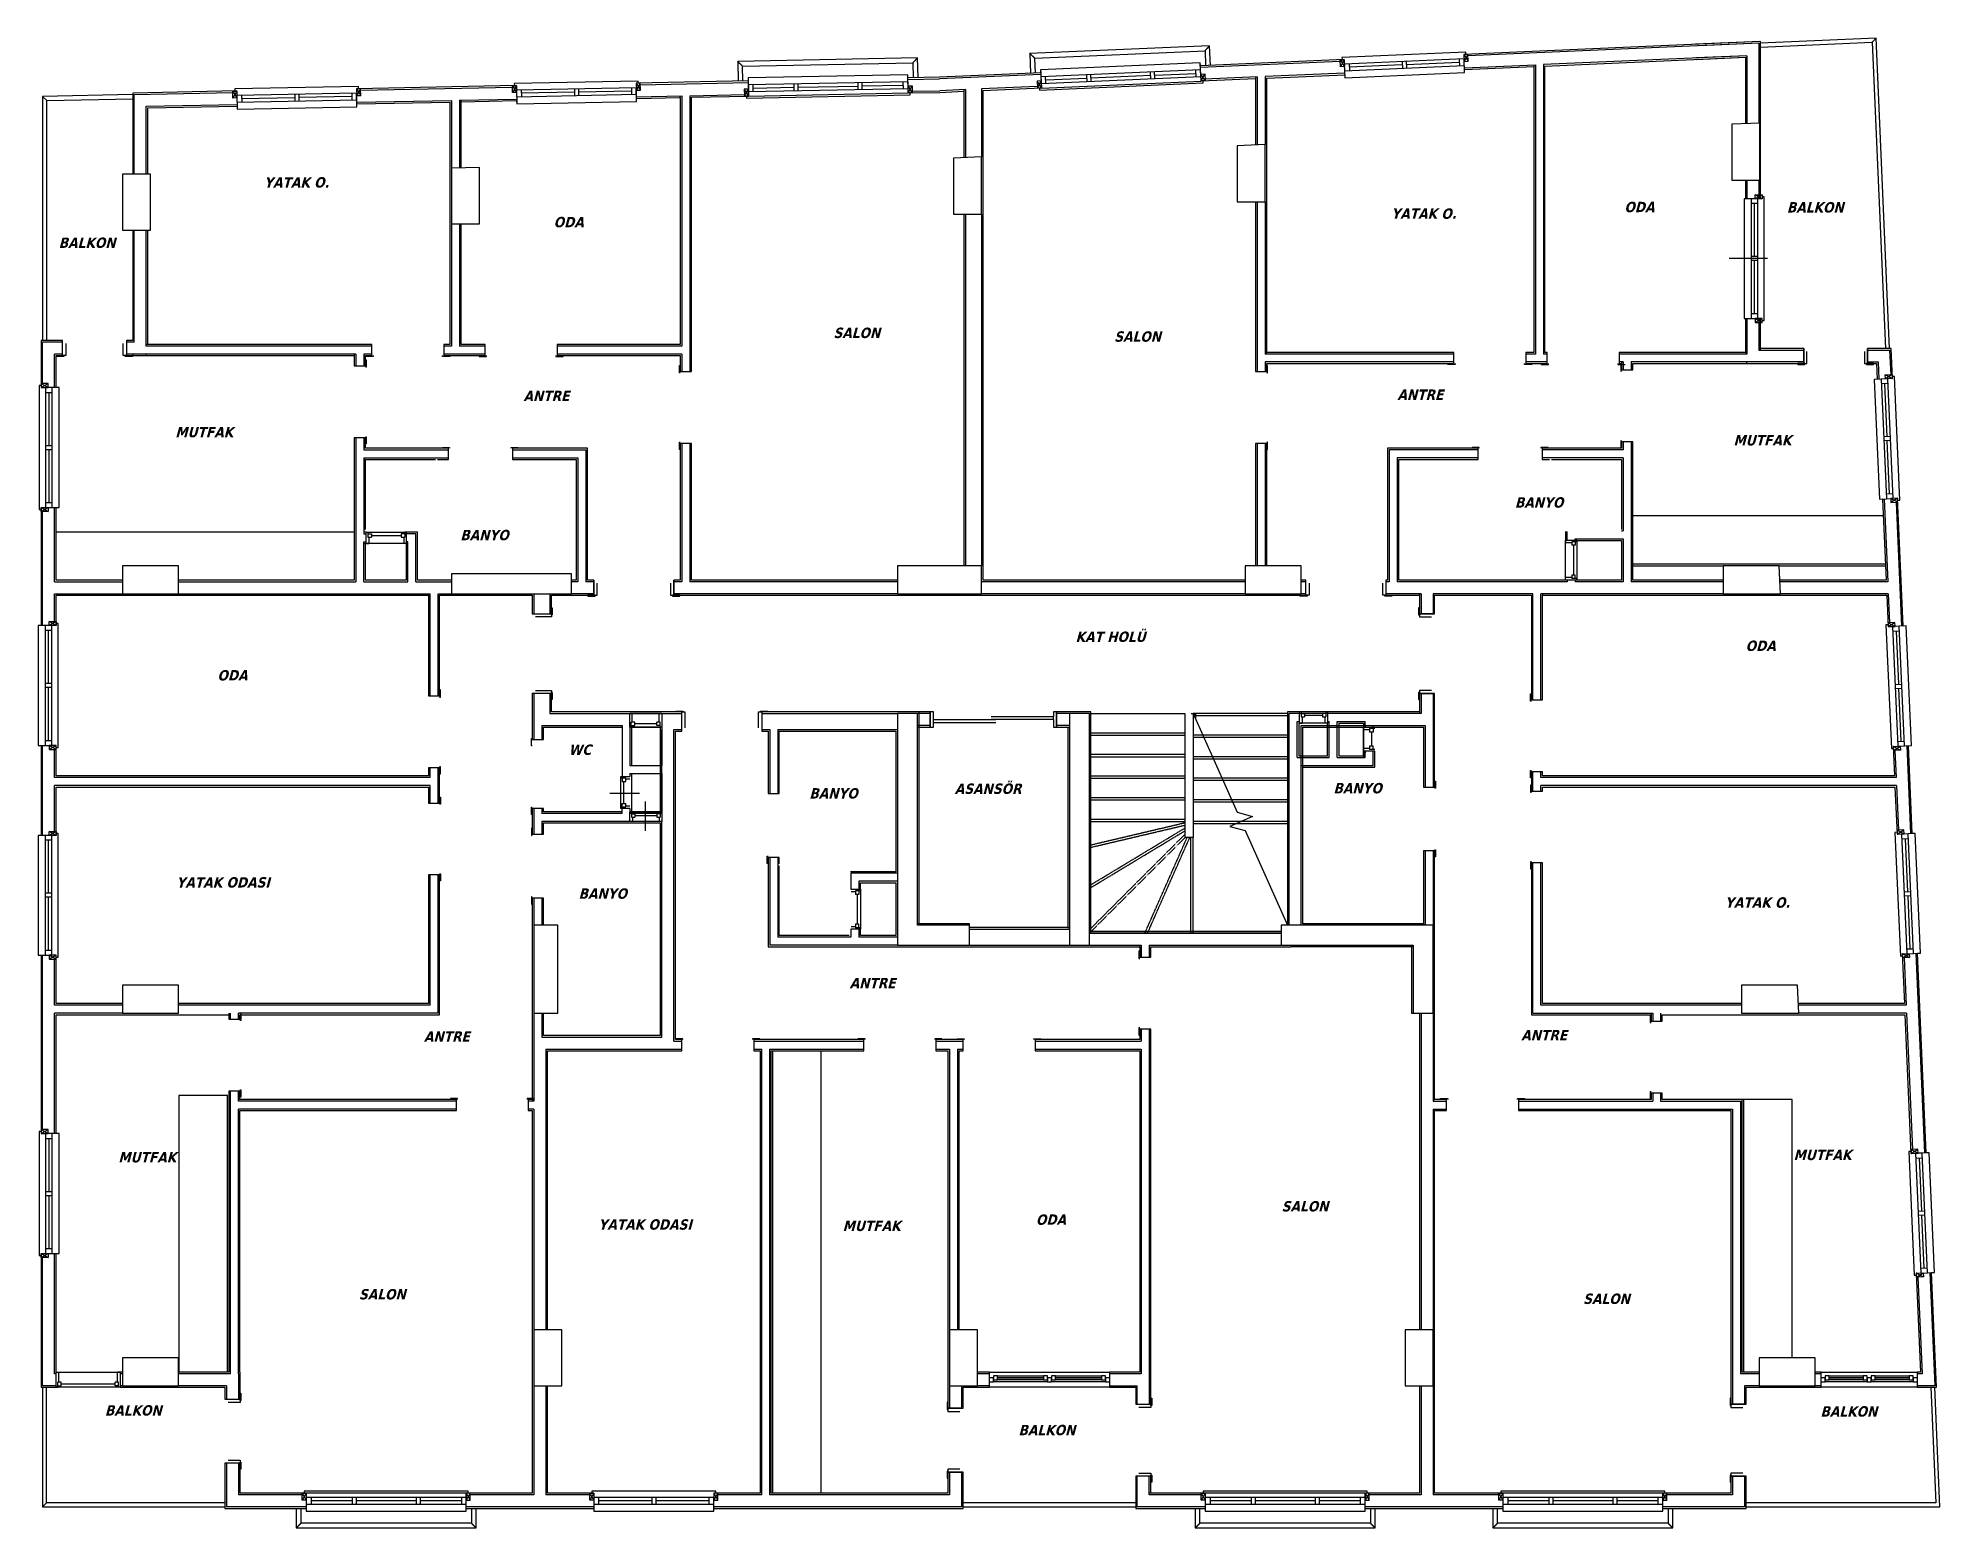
# Model space of a CAD drawing. Header units: centimetres. Extents: x 5945 to 15680, y 3197 to 5258.
# Drawn here: x 13300 to 15680, y 3197 to 5062 of the extents above; entities that cross this region are included whole.
import ezdxf

# ---------------------------------------------------------------- set-up
doc = ezdxf.new("R2010")
doc.units = ezdxf.units.CM
doc.linetypes.add('Verdeckt', pattern=[0.3, 0.2, -0.1])
for name, color, linetype in [('A-AREA-IDEN', 7, 'Continuous'), ('A-DETL-GENF', 7, 'Continuous'), ('A-DOOR-FRAM', 7, 'Continuous'), ('A-FLOR-HRAL', 7, 'Continuous'), ('A-GLAZ', 7, 'Continuous'), ('A-GLAZ-IDEN', 7, 'Continuous'), ('A-GLAZ-SILL', 7, 'Continuous'), ('A-WALL', 7, 'Continuous'), ('A-WALL-FNSH', 7, 'Continuous'), ('Q-CASE', 7, 'Continuous'), ('S-COLS', 7, 'Continuous'), ('S-STRS', 7, 'Continuous'), ('S-STRS-MBND', 7, 'Verdeckt')]:
    doc.layers.add(name, color=color, linetype=linetype)
doc.styles.add('Tahoma_B_I', font='', dxfattribs={"height": 11})
doc.styles.get('Tahoma_B_I').set_extended_font_data('Tahoma', italic=True, bold=True)

msp = doc.modelspace()

# ---------------------------------------------------------------- texts
at = {"layer": 'A-AREA-IDEN', "char_height": 13, "attachment_point": 1, "style": 'Tahoma_B_I'}
for s, insert, width in [('YATAK O.', (13582.8, 4887.9), 101.814), ('ODA', (15284.8, 4857.1), 47.3), ('BALKON', (15488.1, 4856.7), 90.591), ('ODA', (13945.1, 4838.2), 47.3), ('YATAK O.', (14993.2, 4848.8), 101.814), ('BALKON', (13325.8, 4812.4), 90.591), ('SALON', (14295.1, 4699.6), 73.755), ('SALON', (14646.4, 4695), 73.755), ('ANTRE', (13907.3, 4620.6), 74.557), ('ANTRE', (15000.8, 4622.2), 74.557), ('MUTFAK', (13471.7, 4575.4), 91.392), ('MUTFAK', (15421.3, 4565.1), 91.392), ('BANYO', (15147.8, 4487.3), 77.764), ('BANYO', (13828.3, 4446.5), 77.764), ('KAT HOLÜ', (14598.1, 4319.2), 111.435), ('ODA', (15436.5, 4307.9), 47.3), ('ODA', (13524.4, 4271), 47.3), ('WC', (13963.9, 4177.8), 36.878), ('BANYO', (14265, 4123.2), 77.764), ('ASANSÖR', (14446.9, 4129), 105.823), ('BANYO', (14920.8, 4129.7), 77.764), ('YATAK ODASI', (13473.1, 4011.8), 149.916), ('BANYO', (13976.3, 3997.8), 77.764), ('YATAK O.', (15410.7, 3986.6), 101.814), ('ANTRE', (14315.4, 3885.8), 74.557), ('ANTRE', (13782.7, 3818.8), 74.557), ('ANTRE', (15155.7, 3820.6), 74.557), ('MUTFAK', (13400.4, 3667.7), 91.392), ('MUTFAK', (15496.5, 3670.7), 91.392), ('SALON', (14855.9, 3606.4), 73.755), ('YATAK ODASI', (14001.1, 3583.6), 149.916), ('MUTFAK', (14306.7, 3581.9), 91.392), ('ODA', (14548.5, 3589.7), 47.3), ('SALON', (13701.4, 3496.3), 73.755), ('SALON', (15233.1, 3490.6), 73.755), ('BALKON', (13383.6, 3350.9), 90.591), ('BALKON', (15530.1, 3349.6), 90.591), ('BALKON', (14526.7, 3326.3), 90.591)]:
    msp.add_mtext(s, dxfattribs=dict(at, insert=insert, width=width))

# ---------------------------------------------------------------- blocks, each defined once
blk = doc.blocks.new('STB Stütze - rechteckig - 35-70-V3-1_ NORMAL KAT')
at = {"layer": 'S-COLS'}
blk.add_line((17.5, -35), (17.5, 35), dxfattribs=at)
blk = doc.blocks.new('M_Counter Top w Sink - 600mm Depth-2075645-1_ NORMAL KAT')
at = {"layer": 'Q-CASE'}
for p, q in [((-120, -1.9), (433.7, -1.9)), ((-120, -62.5), (433.7, -62.5))]:
    blk.add_line(p, q, dxfattribs=at)
blk = doc.blocks.new('M_Counter Top w Sink - 600mm Depth-2076054-1_ NORMAL KAT')
at = {"layer": 'Q-CASE'}
for p, q in [((221.2, -62.5), (221.2, 0)), ((-120, -1.9), (221.2, -1.9)), ((-102, -62.5), (221.2, -62.5))]:
    blk.add_line(p, q, dxfattribs=at)
blk = doc.blocks.new('M_Counter Top w Sink - 600mm Depth-2076846-1_ NORMAL KAT')
at = {"layer": 'Q-CASE'}
for p, q in [((13.7, 0), (-119.3, 0)), ((197, 0), (83.7, 0)), ((-119.2, -1.9), (197, -1.9)), ((-116.5, -62.5), (197, -62.5))]:
    blk.add_line(p, q, dxfattribs=at)
blk = doc.blocks.new('M_Counter Top w Sink - 600mm Depth-2077184-1_ NORMAL KAT')
at = {"layer": 'Q-CASE'}
blk.add_line((-120, -62.5), (252.9, -62.5), dxfattribs=at)
blk = doc.blocks.new('M_Counter Top w Sink - 600mm Depth-2077584-1_ NORMAL KAT')
at = {"layer": 'Q-CASE'}
for p, q in [((-120, -1), (-120, -62.5)), ((-120, -1.9), (226.2, -1.9)), ((-120, -62.5), (226.2, -62.5))]:
    blk.add_line(p, q, dxfattribs=at)
blk = doc.blocks.new('Side hung casement double - 100-220-2080451-1_ NORMAL KAT')
at = {"layer": 'A-GLAZ'}
for p, q in [((-55, 2.55), (-60, 2.55)), ((-55, -2.45), (-55, 2.55)), ((-55, 2.55), (-2.5, 2.55)), ((-50, 0), (-55, 0)), ((-55, 0), (-55, -4.95)), ((-50, -4.95), (-50, 0)), ((-50, 0), (-7.5, 0)), ((-2.5, 0), (-7.5, 0)), ((-7.5, 0), (-7.5, -4.95)), ((2.5, 2.55), (-2.5, 2.55)), ((-2.5, 2.55), (-2.5, -2.45)), ((-2.5, -4.95), (-2.5, 0)), ((2.5, -2.45), (2.5, 2.55)), ((2.5, 2.55), (55, 2.55)), ((7.5, 0), (2.5, 0)), ((2.5, 0), (2.5, -4.95)), ((7.5, -4.95), (7.5, 0)), ((7.5, 0), (50, 0)), ((55, 0), (50, 0)), ((50, 0), (50, -4.95)), ((60, 2.55), (55, 2.55)), ((55, 2.55), (55, -2.45)), ((55, -4.95), (55, 0)), ((-60, -2.45), (-55, -2.45)), ((-55, -4.95), (-50, -4.95)), ((-7.5, -2.45), (-50, -2.45)), ((-50, -2.45), (-50, -2.55)), ((-50, -2.55), (-7.5, -2.55)), ((-7.5, -4.95), (-50, -4.95)), ((-7.5, -2.55), (-7.5, -2.45)), ((-7.5, -4.95), (-2.5, -4.95)), ((-2.5, -2.45), (2.5, -2.45)), ((2.5, -4.95), (7.5, -4.95)), ((50, -2.45), (7.5, -2.45)), ((7.5, -2.45), (7.5, -2.55)), ((7.5, -2.55), (50, -2.55)), ((50, -4.95), (7.5, -4.95)), ((50, -2.55), (50, -2.45)), ((50, -4.95), (55, -4.95)), ((55, -2.45), (60, -2.45))]:
    blk.add_line(p, q, dxfattribs=at)
blk = doc.blocks.new('Tpl Variable Casement1 - _FRANSUZ-2080562-1_ NORMAL KAT')
at = {"layer": 'A-GLAZ'}
for p, q in [((-166.1, 34.9), (-166.1, 10.3)), ((59.1, 34.9), (-166.1, 34.9)), ((-160.1, 10.3), (-160.1, 28.9)), ((-160.1, 28.9), (53.1, 28.9)), ((53.1, 28.9), (53.1, 10.3)), ((59.1, 10.3), (59.1, 34.9)), ((-158.5, -8.4), (-153.5, 0.1)), ((-153.5, -8.4), (-158.5, 0.1)), ((-158.5, 0.1), (-158.5, -8.4)), ((-153.5, 0.1), (-158.5, 0.1)), ((-153.5, 14.1), (-153.5, -3)), ((46.5, 14.1), (-153.5, 14.1)), ((46.5, 14.1), (-153.5, 14.1)), ((-153.5, 14.1), (-153.5, -8.7)), ((46.5, 5.3), (-153.5, 5.3)), ((-153.5, 5.3), (-153.5, -3)), ((-153.5, -8.4), (-153.5, 0.1)), ((-147.5, -3), (-147.5, 5.3)), ((-147.5, 1.2), (-96, 1.2)), ((-96, -3), (-96, 5.3)), ((-91, -3), (-91, 5.3)), ((-91, 1.2), (-16, 1.2)), ((-16, -3), (-16, 5.3)), ((-11, -3), (-11, 5.3)), ((-11, 1.2), (40.5, 1.2)), ((40.5, -3), (40.5, 5.3)), ((46.5, -3), (46.5, 14.1)), ((46.5, -8.7), (46.5, 14.1)), ((46.5, -3), (46.5, 5.3)), ((51.5, -8.4), (46.5, 0.1)), ((46.5, -8.4), (51.5, 0.1)), ((46.5, -8.4), (46.5, 0.1)), ((46.5, 0.1), (51.5, 0.1)), ((51.5, 0.1), (51.5, -8.4)), ((-158.5, -8.4), (-153.5, -8.4)), ((-156, -8.7), (-156, -11.2)), ((-156, -11.2), (49, -11.2)), ((-153.5, -3), (46.5, -3)), ((-153.5, -3), (46.5, -3)), ((-153.5, -8.7), (46.5, -8.7)), ((51.5, -8.4), (46.5, -8.4)), ((49, -11.2), (49, -8.7))]:
    blk.add_line(p, q, dxfattribs=at)
for points in [[(-160.1, 28.9), (-160.1, 28.9), (-160.1, 29), (-160.3, 29.1), (-160.5, 29.3), (-160.6, 29.5), (-160.8, 29.7), (-161, 29.8), (-161.2, 30.1), (-161.5, 30.4), (-161.7, 30.6), (-161.9, 30.8), (-162.1, 30.9), (-162.3, 31.1), (-162.5, 31.3), (-162.7, 31.5), (-162.9, 31.7), (-163.1, 31.9), (-163.3, 32.1), (-163.5, 32.3), (-163.7, 32.5), (-163.8, 32.7), (-164, 32.9), (-164.2, 33.1), (-164.4, 33.2), (-164.6, 33.4), (-164.7, 33.6), (-164.9, 33.8), (-165.1, 34), (-165.3, 34.2), (-165.5, 34.3), (-165.7, 34.5), (-165.8, 34.7), (-166, 34.9), (-166.1, 34.9), (-166.1, 34.9)], [(53.1, 28.9), (53.1, 28.9), (53.1, 29), (53.3, 29.1), (53.5, 29.3), (53.6, 29.5), (53.8, 29.7), (54, 29.8), (54.2, 30.1), (54.5, 30.4), (54.7, 30.6), (54.9, 30.8), (55.1, 30.9), (55.3, 31.1), (55.5, 31.3), (55.7, 31.5), (55.9, 31.7), (56.1, 31.9), (56.3, 32.1), (56.5, 32.3), (56.7, 32.5), (56.8, 32.7), (57, 32.9), (57.2, 33.1), (57.4, 33.2), (57.6, 33.4), (57.7, 33.6), (57.9, 33.8), (58.1, 34), (58.3, 34.2), (58.5, 34.3), (58.7, 34.5), (58.8, 34.7), (59, 34.9), (59.1, 34.9), (59.1, 34.9)]]:
    blk.add_open_spline(points, degree=3, knots=[0, 0, 0, 0, 0.083333, 0.125, 0.166667, 0.208333, 0.229167, 0.25, 0.291667, 0.333333, 0.354167, 0.375, 0.395833, 0.416667, 0.4375, 0.458333, 0.479167, 0.5, 0.520833, 0.541667, 0.5625, 0.583333, 0.604167, 0.625, 0.645833, 0.666667, 0.6875, 0.708333, 0.75, 0.770833, 0.791667, 0.833333, 0.875, 0.916667, 1, 1, 1, 1], dxfattribs=at)
at = {"layer": 'A-GLAZ-SILL'}
for p, q in [((-153.5, 14.1), (-153.5, 10.5)), ((46.5, 14.1), (-153.5, 14.1)), ((46.5, 10.3), (46.5, 14.1))]:
    blk.add_line(p, q, dxfattribs=at)
blk = doc.blocks.new('Dbl Plain - 150-150 2-1964452-1_ NORMAL KAT')
at = {"layer": 'A-GLAZ'}
for p, q in [((-108.5, -8.4), (-103.5, 0.1)), ((-103.5, -8.4), (-108.5, 0.1)), ((-108.5, 0.1), (-108.5, -8.4)), ((-103.5, 0.1), (-108.5, 0.1)), ((-103.5, 14.1), (-103.5, -3)), ((46.5, 14.1), (-103.5, 14.1)), ((46.5, 5.3), (-103.5, 5.3)), ((-103.5, 5.3), (-103.5, -3)), ((-103.5, -8.4), (-103.5, 0.1)), ((-97.5, -3), (-97.5, 5.3)), ((-97.5, 1.2), (-31, 1.2)), ((-31, -3), (-31, 5.3)), ((-26, -3), (-26, 5.3)), ((-26, 1.2), (40.5, 1.2)), ((40.5, -3), (40.5, 5.3)), ((46.5, -3), (46.5, 14.1)), ((46.5, -3), (46.5, 5.3)), ((51.5, -8.4), (46.5, 0.1)), ((46.5, -8.4), (51.5, 0.1)), ((46.5, -8.4), (46.5, 0.1)), ((46.5, 0.1), (51.5, 0.1)), ((51.5, 0.1), (51.5, -8.4)), ((-108.5, -8.4), (-103.5, -8.4)), ((-106, -8.7), (-106, -11.2)), ((-106, -11.2), (49, -11.2)), ((-103.5, -3), (46.5, -3)), ((-103.5, -3), (46.5, -3)), ((51.5, -8.4), (46.5, -8.4)), ((49, -11.2), (49, -8.7))]:
    blk.add_line(p, q, dxfattribs=at)
at = {"layer": 'A-GLAZ-SILL'}
for p, q in [((-103.5, 14.1), (-103.5, 10.5)), ((46.5, 14.1), (-103.5, 14.1)), ((46.5, 10.5), (46.5, 14.1))]:
    blk.add_line(p, q, dxfattribs=at)
blk = doc.blocks.new('M_Fixed - 100-2081626-1_ NORMAL KAT')
at = {"layer": 'A-GLAZ'}
for p, q in [((-40, 10.8), (-38.1, 10.8)), ((-38.1, 10.8), (-38.1, 4.5)), ((-38.1, 8.9), (-33.7, 8.9)), ((-38.1, 4.5), (-33.7, 4.5)), ((-36.8, 4.5), (-36.8, -8.2)), ((-33.7, 8.9), (-33.7, 4.5)), ((-33.7, 6.7), (33.7, 6.7)), ((33.7, 8.9), (33.7, 4.5)), ((38.1, 8.9), (33.7, 8.9)), ((33.7, 4.5), (38.1, 4.5)), ((36.8, 4.5), (36.8, -8.2)), ((38.1, 10.8), (38.1, 4.5)), ((39.9, 10.8), (38.1, 10.8)), ((-40, -8.2), (-36.8, -8.2)), ((40, -8.2), (36.8, -8.2))]:
    blk.add_line(p, q, dxfattribs=at)
blk = doc.blocks.new('Side hung casement double - 150-220-2081813-1_ NORMAL KAT')
at = {"layer": 'A-GLAZ'}
for p, q in [((-70, 2.55), (-75, 2.55)), ((-70, -2.45), (-70, 2.55)), ((-70, 2.55), (-2.5, 2.55)), ((-65, 0), (-70, 0)), ((-70, 0), (-70, -4.95)), ((-65, -4.95), (-65, 0)), ((-65, 0), (-7.5, 0)), ((-2.5, 0), (-7.5, 0)), ((-7.5, 0), (-7.5, -4.95)), ((2.5, 2.55), (-2.5, 2.55)), ((-2.5, 2.55), (-2.5, -2.45)), ((-2.5, -4.95), (-2.5, 0)), ((2.5, -2.45), (2.5, 2.55)), ((2.5, 2.55), (70, 2.55)), ((7.5, 0), (2.5, 0)), ((2.5, 0), (2.5, -4.95)), ((7.5, -4.95), (7.5, 0)), ((7.5, 0), (65, 0)), ((70, 0), (65, 0)), ((65, 0), (65, -4.95)), ((75, 2.55), (70, 2.55)), ((70, 2.55), (70, -2.45)), ((70, -4.95), (70, 0)), ((-75, -2.45), (-70, -2.45)), ((-70, -4.95), (-65, -4.95)), ((-7.5, -2.45), (-65, -2.45)), ((-65, -2.45), (-65, -2.55)), ((-65, -2.55), (-7.5, -2.55)), ((-7.5, -4.95), (-65, -4.95)), ((-7.5, -2.55), (-7.5, -2.45)), ((-7.5, -4.95), (-2.5, -4.95)), ((-2.5, -2.45), (2.5, -2.45)), ((2.5, -4.95), (7.5, -4.95)), ((65, -2.45), (7.5, -2.45)), ((7.5, -2.45), (7.5, -2.55)), ((7.5, -2.55), (65, -2.55)), ((65, -4.95), (7.5, -4.95)), ((65, -2.55), (65, -2.45)), ((65, -4.95), (70, -4.95)), ((70, -2.45), (75, -2.45))]:
    blk.add_line(p, q, dxfattribs=at)
blk = doc.blocks.new('Railing - Railing-2082534-1_ NORMAL KAT')
at = {"layer": 'A-FLOR-HRAL'}
for p, q in [((262.4, -1227.6), (46.4, -1227.6)), ((46.4, -1232.7), (262.4, -1232.7))]:
    blk.add_line(p, q, dxfattribs=at)
blk = doc.blocks.new('Railing - Railing-2082657-1_ NORMAL KAT')
at = {"layer": 'A-FLOR-HRAL'}
for p, q in [((-1105.6, -1083.2), (-1105.6, -1232.7)), ((-1100.6, -1227.6), (-1100.6, -1083.2)), ((-1100.6, -1227.6), (-1105.6, -1232.7)), ((-1105.6, -1232.7), (-877.4, -1232.7)), ((-877.4, -1227.6), (-1100.6, -1227.6))]:
    blk.add_line(p, q, dxfattribs=at)
blk = doc.blocks.new('Railing - Railing-2082870-1_ NORMAL KAT')
at = {"layer": 'A-FLOR-HRAL'}
for p, q in [((-992.6, 534.7), (-1105.4, 532.5)), ((-1105.4, 532.5), (-1100.3, 527.5)), ((-1105.4, 532.5), (-1105.4, 227)), ((-1100.3, 527.5), (-992.6, 529.6)), ((-1100.3, 227), (-1100.3, 527.5))]:
    blk.add_line(p, q, dxfattribs=at)
blk = doc.blocks.new('Railing - Railing-2083142-1_ NORMAL KAT')
at = {"layer": 'A-FLOR-HRAL'}
for p, q in [((1188.6, 605.6), (1044.2, 599.3)), ((1044.2, 594.2), (1183.7, 600.3)), ((1183.7, 600.3), (1188.6, 605.6)), ((1183.7, 600.3), (1200.4, 217)), ((1205.5, 217), (1188.6, 605.6))]:
    blk.add_line(p, q, dxfattribs=at)
blk = doc.blocks.new('M_Fixed - 60_60-2085198-1_ NORMAL KAT')
at = {"layer": 'A-GLAZ'}
for p, q in [((-25, 8.3), (-23.1, 8.3)), ((-23.1, 8.3), (-23.1, 2)), ((-23.1, 6.4), (-18.7, 6.4)), ((-23.1, 2), (-18.7, 2)), ((-21.8, 2), (-21.8, -5.7)), ((-18.7, 6.4), (-18.7, 2)), ((-18.7, 4.2), (18.7, 4.2)), ((18.7, 6.4), (18.7, 2)), ((23.1, 6.4), (18.7, 6.4)), ((18.7, 2), (23.1, 2)), ((21.8, 2), (21.8, -5.7)), ((23.1, 8.3), (23.1, 2)), ((24.9, 8.3), (23.1, 8.3)), ((-25, -5.7), (-21.8, -5.7)), ((25, -5.7), (21.8, -5.7))]:
    blk.add_line(p, q, dxfattribs=at)
blk = doc.blocks.new('M_Fixed - 60_60-V7-1_ NORMAL KAT')
at = {"layer": 'A-GLAZ'}
for p, q in [((-25, 8.3), (-23.1, 8.3)), ((-23.1, 8.3), (-23.1, 2)), ((-23.1, 6.4), (-18.7, 6.4)), ((-23.1, 2), (-18.7, 2)), ((-21.8, 2), (-21.8, -3.16)), ((-18.7, 6.4), (-18.7, 2)), ((-18.7, 4.2), (18.7, 4.2)), ((18.7, 6.4), (18.7, 2)), ((23.1, 6.4), (18.7, 6.4)), ((18.7, 2), (23.1, 2)), ((21.8, 2), (21.8, -3.16)), ((23.1, 8.3), (23.1, 2)), ((24.89, 8.3), (23.1, 8.3))]:
    blk.add_line(p, q, dxfattribs=at)

# ---------------------------------------------------------------- linework, layer by layer
at = {"layer": 'A-DETL-GENF'}
for points in [[(15454.2, 4884.1), (15454.2, 4955.7), (15419.2, 4954.1), (15419.2, 4884.1), (15454.2, 4884.1)], [(14835.4, 4857.2), (14835.4, 4928.7), (14800.5, 4927.2), (14800.5, 4857.2), (14835.4, 4857.2)], [(14445.5, 4841.8), (14480.5, 4841.8), (14480.5, 4913.3), (14445.5, 4911.8), (14445.5, 4889.6), (14445.5, 4841.8)], [(13440.7, 4821.5), (13440.7, 4891.5), (13405.7, 4891.5), (13405.7, 4821.5), (13440.7, 4821.5)], [(13852.4, 4829.4), (13852.4, 4900.1), (13817.4, 4899.4), (13817.4, 4829.4), (13852.4, 4829.4)], [(13475.7, 4366.6), (13475.7, 4401.6), (13405.7, 4401.6), (13405.7, 4366.6), (13475.7, 4366.6)], [(13967.4, 4366.6), (13967.4, 4391.6), (13817.4, 4391.6), (13817.4, 4366.6), (13918.9, 4366.6), (13967.4, 4366.6)], [(14480.4, 4366.6), (14480.4, 4401.6), (14375.4, 4401.6), (14375.4, 4366.6), (14434.1, 4366.6), (14480.4, 4366.6)], [(14880.4, 4366.6), (14880.4, 4401.6), (14810.4, 4401.6), (14810.4, 4366.6), (14820.6, 4366.6), (14880.4, 4366.6)], [(15480, 4366.6), (15478.4, 4401.6), (15408.4, 4401.6), (15408.4, 4366.6), (15464.6, 4366.6), (15480, 4366.6)], [(14434.1, 3926.6), (14465.4, 3926.6), (14465.4, 3951.6), (14400.4, 3951.6), (14400.4, 4216.6), (14375.4, 4216.6), (14375.4, 3926.6), (14434.1, 3926.6)], [(14615.4, 3926.6), (14615.4, 4216.6), (14590.4, 4216.6), (14590.4, 3926.6), (14615.4, 3926.6)], [(13950.4, 3841.6), (13950.4, 3951.6), (13920.4, 3951.6), (13920.4, 3841.6), (13950.4, 3841.6)], [(15045.4, 3841.6), (15045.4, 3951.6), (14855.4, 3951.6), (14855.4, 3926.6), (15020.4, 3926.6), (15020.4, 3841.6), (15045.4, 3841.6)], [(13405.7, 3841.6), (13475.7, 3841.6), (13475.7, 3876.6), (13405.7, 3876.6), (13405.7, 3841.6)], [(15503, 3841.6), (15501.4, 3876.6), (15431.4, 3876.6), (15431.4, 3841.6), (15464.6, 3841.6), (15503, 3841.6)], [(13955.4, 3375.3), (13955.4, 3445.3), (13920.4, 3445.3), (13920.4, 3375.3), (13955.4, 3375.3)], [(14475.4, 3375.3), (14475.4, 3445.3), (14440.4, 3445.3), (14440.4, 3375.3), (14475.4, 3375.3)], [(15010.4, 3375.3), (15045.4, 3375.3), (15045.4, 3445.3), (15010.4, 3445.3), (15010.4, 3375.3)], [(13405.7, 3375.3), (13475.7, 3375.3), (13475.7, 3410.3), (13405.7, 3410.3), (13405.7, 3375.3)], [(15523.4, 3375.3), (15523.4, 3410.3), (15453.4, 3410.3), (15453.4, 3375.3), (15464.6, 3375.3), (15523.4, 3375.3)]]:
    msp.add_lwpolyline(points, close=True, dxfattribs=at)
at = {"layer": 'A-DOOR-FRAM'}
for p, q in [((13323.1, 4664.6), (13332.1, 4664.6)), ((13323.1, 4663.6), (13323.1, 4664.6)), ((13330.6, 4664.6), (13330.6, 4683.6)), ((13334.6, 4664.6), (13330.6, 4664.6)), ((13332.1, 4664.6), (13332.1, 4663.6)), ((13334.6, 4679.6), (13334.6, 4664.6)), ((13406.6, 4664.6), (13406.6, 4679.6)), ((13410.6, 4664.6), (13406.6, 4664.6)), ((13409.1, 4664.6), (13418.1, 4664.6)), ((13409.1, 4663.6), (13409.1, 4664.6)), ((13410.6, 4683.6), (13410.6, 4664.6)), ((13418.1, 4664.6), (13418.1, 4663.6)), ((13710.1, 4663.6), (13710.1, 4664.6)), ((13719.1, 4664.6), (13719.1, 4663.6)), ((13806.1, 4663.6), (13806.1, 4664.6)), ((13815.1, 4664.6), (13815.1, 4663.6)), ((13851.9, 4664.6), (13851.9, 4663.6)), ((13860.9, 4663.6), (13860.9, 4664.6)), ((13947.9, 4664.6), (13947.9, 4663.6)), ((13956.9, 4663.6), (13956.9, 4664.6)), ((15509.2, 4673.6), (15509.2, 4654.6)), ((15513.2, 4654.6), (15513.2, 4669.6)), ((15585.2, 4669.6), (15585.2, 4654.6)), ((15589.2, 4654.6), (15589.2, 4673.6)), ((13332.1, 4663.6), (13323.1, 4663.6)), ((13418.1, 4663.6), (13409.1, 4663.6)), ((13709.7, 4659.1), (13710.7, 4659.1)), ((13710.7, 4650.1), (13709.7, 4650.1)), ((13719.1, 4663.6), (13710.1, 4663.6)), ((13710.7, 4659.1), (13710.7, 4650.1)), ((13815.1, 4663.6), (13806.1, 4663.6)), ((13851.9, 4663.6), (13860.9, 4663.6)), ((13947.9, 4663.6), (13956.9, 4663.6)), ((14102.4, 4652.1), (14103.4, 4652.1)), ((14102.4, 4643.1), (14102.4, 4652.1)), ((14103.4, 4643.1), (14102.4, 4643.1)), ((14838.4, 4652.1), (14837.4, 4652.1)), ((14837.4, 4643.1), (14838.4, 4643.1)), ((14838.4, 4643.1), (14838.4, 4652.1)), ((15063.9, 4653.6), (15063.9, 4654.6)), ((15072.9, 4653.6), (15063.9, 4653.6)), ((15072.9, 4654.6), (15072.9, 4653.6)), ((15159.9, 4653.6), (15159.9, 4654.6)), ((15168.9, 4653.6), (15159.9, 4653.6)), ((15168.9, 4654.6), (15168.9, 4653.6)), ((15180.8, 4654.6), (15180.8, 4653.6)), ((15180.8, 4653.6), (15189.8, 4653.6)), ((15189.8, 4653.6), (15189.8, 4654.6)), ((15276.8, 4654.6), (15276.8, 4653.6)), ((15276.8, 4653.6), (15285.8, 4653.6)), ((15280.2, 4654.1), (15280.2, 4645.1)), ((15280.2, 4645.1), (15281.2, 4645.1)), ((15510.7, 4654.6), (15501.7, 4654.6)), ((15501.7, 4654.6), (15501.7, 4653.6)), ((15501.7, 4653.6), (15510.7, 4653.6)), ((15509.2, 4654.6), (15513.2, 4654.6)), ((15510.7, 4653.6), (15510.7, 4654.6)), ((15585.2, 4654.6), (15589.2, 4654.6)), ((15596.7, 4654.6), (15587.7, 4654.6)), ((15587.7, 4654.6), (15587.7, 4653.6)), ((15587.7, 4653.6), (15596.7, 4653.6)), ((15596.7, 4653.6), (15596.7, 4654.6)), ((13709.7, 4563.1), (13710.7, 4563.1)), ((13710.7, 4554.1), (13709.7, 4554.1)), ((13710.7, 4563.1), (13710.7, 4554.1)), ((13805.9, 4548.6), (13805.9, 4549.6)), ((13805.9, 4549.6), (13814.9, 4549.6)), ((13814.9, 4549.6), (13814.9, 4548.6)), ((13891.9, 4548.6), (13891.9, 4549.6)), ((13891.9, 4549.6), (13900.9, 4549.6)), ((13900.9, 4549.6), (13900.9, 4548.6)), ((14102.4, 4556.1), (14103.4, 4556.1)), ((14102.4, 4547.1), (14102.4, 4556.1)), ((14103.4, 4547.1), (14102.4, 4547.1)), ((14838.4, 4556.1), (14837.4, 4556.1)), ((14837.4, 4547.1), (14838.4, 4547.1)), ((14838.4, 4547.1), (14838.4, 4556.1)), ((15103.3, 4549.6), (15094.3, 4549.6)), ((15094.3, 4549.6), (15094.3, 4548.6)), ((15103.3, 4548.6), (15103.3, 4549.6)), ((15189.3, 4549.6), (15180.3, 4549.6)), ((15180.3, 4549.6), (15180.3, 4548.6)), ((15189.3, 4548.6), (15189.3, 4549.6)), ((15280.2, 4558.1), (15280.2, 4549.1)), ((15281.2, 4558.1), (15280.2, 4558.1)), ((15280.2, 4549.1), (15281.2, 4549.1)), ((13995.4, 4383.6), (13995.4, 4364.6)), ((13999.4, 4364.6), (13999.4, 4379.6)), ((14091.4, 4379.6), (14091.4, 4364.6)), ((14095.4, 4364.6), (14095.4, 4383.6)), ((14886.4, 4364.6), (14886.4, 4383.6)), ((14890.4, 4379.6), (14890.4, 4364.6)), ((14982.4, 4364.6), (14982.4, 4379.6)), ((14986.4, 4383.6), (14986.4, 4364.6)), ((13996.9, 4364.6), (13987.9, 4364.6)), ((13987.9, 4364.6), (13987.9, 4363.6)), ((13987.9, 4363.6), (13996.9, 4363.6)), ((13995.4, 4364.6), (13999.4, 4364.6)), ((13996.9, 4363.6), (13996.9, 4364.6)), ((14091.4, 4364.6), (14095.4, 4364.6)), ((14102.9, 4364.6), (14093.9, 4364.6)), ((14093.9, 4364.6), (14093.9, 4363.6)), ((14093.9, 4363.6), (14102.9, 4363.6)), ((14102.9, 4363.6), (14102.9, 4364.6)), ((14878.9, 4364.6), (14887.9, 4364.6)), ((14878.9, 4363.6), (14878.9, 4364.6)), ((14887.9, 4363.6), (14878.9, 4363.6)), ((14890.4, 4364.6), (14886.4, 4364.6)), ((14887.9, 4364.6), (14887.9, 4363.6)), ((14986.4, 4364.6), (14982.4, 4364.6)), ((14984.9, 4364.6), (14993.9, 4364.6)), ((14984.9, 4363.6), (14984.9, 4364.6)), ((14993.9, 4363.6), (14984.9, 4363.6)), ((14993.9, 4364.6), (14993.9, 4363.6)), ((13918.4, 4341.6), (13942.4, 4341.6)), ((13942.4, 4337.6), (13922.4, 4337.6)), ((13942.4, 4349.1), (13943.4, 4349.1)), ((13942.4, 4340.1), (13942.4, 4349.1)), ((13942.4, 4341.6), (13942.4, 4337.6)), ((13943.4, 4340.1), (13942.4, 4340.1)), ((13943.4, 4349.1), (13943.4, 4340.1)), ((15027.4, 4349.1), (15027.4, 4340.1)), ((15028.4, 4349.1), (15027.4, 4349.1)), ((15027.4, 4340.1), (15028.4, 4340.1)), ((15028.4, 4340.1), (15028.4, 4349.1)), ((15028.4, 4341.6), (15028.4, 4337.6)), ((15047.4, 4341.6), (15028.4, 4341.6)), ((15028.4, 4337.6), (15043.4, 4337.6)), ((13803.4, 4246.1), (13802.4, 4246.1)), ((13802.4, 4237.1), (13803.4, 4237.1)), ((13803.4, 4237.1), (13803.4, 4246.1)), ((13942.4, 4241.6), (13918.4, 4241.6)), ((13922.4, 4245.6), (13942.4, 4245.6)), ((13942.4, 4245.6), (13942.4, 4241.6)), ((13942.4, 4243.1), (13943.4, 4243.1)), ((13942.4, 4234.1), (13942.4, 4243.1)), ((13943.4, 4243.1), (13943.4, 4234.1)), ((15027.4, 4243.1), (15027.4, 4234.1)), ((15028.4, 4243.1), (15027.4, 4243.1)), ((15043.4, 4245.6), (15028.4, 4245.6)), ((15028.4, 4245.6), (15028.4, 4241.6)), ((15028.4, 4234.1), (15028.4, 4243.1)), ((15028.4, 4241.6), (15047.4, 4241.6)), ((15167.4, 4241.1), (15168.4, 4241.1)), ((15167.4, 4232.1), (15167.4, 4241.1)), ((13943.4, 4234.1), (13942.4, 4234.1)), ((14097.9, 4218.6), (14097.9, 4219.6)), ((14097.9, 4219.6), (14106.9, 4219.6)), ((14106.9, 4218.6), (14097.9, 4218.6)), ((14105.4, 4194.6), (14105.4, 4218.6)), ((14105.4, 4218.6), (14109.4, 4218.6)), ((14106.9, 4219.6), (14106.9, 4218.6)), ((14109.4, 4218.6), (14109.4, 4198.6)), ((14201.4, 4218.6), (14205.4, 4218.6)), ((14201.4, 4198.6), (14201.4, 4218.6)), ((14203.9, 4218.6), (14203.9, 4219.6)), ((14203.9, 4219.6), (14212.9, 4219.6)), ((14212.9, 4218.6), (14203.9, 4218.6)), ((14205.4, 4218.6), (14205.4, 4194.6)), ((14212.9, 4219.6), (14212.9, 4218.6)), ((14420.4, 4218.6), (14416.4, 4218.6)), ((14416.4, 4218.6), (14416.4, 4199.6)), ((14420.4, 4209.1), (14420.4, 4218.6)), ((14492.7, 4213.1), (14570.4, 4213.1)), ((14570.4, 4218.6), (14570.4, 4213.1)), ((14574.4, 4218.6), (14570.4, 4218.6)), ((14570.4, 4209.1), (14570.4, 4213.1)), ((14574.4, 4199.6), (14574.4, 4218.6)), ((15027.4, 4234.1), (15028.4, 4234.1)), ((15168.4, 4232.1), (15167.4, 4232.1)), ((14416.4, 4199.6), (14420.4, 4199.6)), ((14420.4, 4209.1), (14498.2, 4209.1)), ((14420.4, 4205.1), (14420.4, 4209.1)), ((14498.2, 4205.1), (14420.4, 4205.1)), ((14420.4, 4199.6), (14420.4, 4205.1)), ((14570.4, 4209.1), (14492.7, 4209.1)), ((14570.4, 4209.1), (14570.4, 4199.6)), ((14570.4, 4199.6), (14574.4, 4199.6)), ((13917.4, 4185.3), (13918.4, 4185.3)), ((13917.4, 4176.3), (13917.4, 4185.3)), ((13918.4, 4176.3), (13917.4, 4176.3)), ((13803.4, 4150.1), (13802.4, 4150.1)), ((13802.4, 4141.1), (13803.4, 4141.1)), ((13803.4, 4141.1), (13803.4, 4150.1)), ((15167.4, 4145.1), (15168.4, 4145.1)), ((15167.4, 4136.1), (15167.4, 4145.1)), ((15047.4, 4132.1), (15048.4, 4132.1)), ((15048.4, 4123.1), (15047.4, 4123.1)), ((15048.4, 4132.1), (15048.4, 4123.1)), ((15168.4, 4136.1), (15167.4, 4136.1)), ((15167.4, 4127.1), (15167.4, 4118.1)), ((15168.4, 4127.1), (15167.4, 4127.1)), ((15167.4, 4118.1), (15168.4, 4118.1)), ((13802.4, 4112.1), (13803.4, 4112.1)), ((13803.4, 4103.1), (13802.4, 4103.1)), ((13803.4, 4112.1), (13803.4, 4103.1)), ((13917.4, 4099.3), (13918.4, 4099.3)), ((13917.4, 4090.3), (13917.4, 4099.3)), ((13918.4, 4090.3), (13917.4, 4090.3)), ((13917.4, 4073.1), (13917.4, 4064.1)), ((13918.4, 4073.1), (13917.4, 4073.1)), ((13917.4, 4064.1), (13918.4, 4064.1)), ((15047.4, 4046.1), (15048.4, 4046.1)), ((15048.4, 4046.1), (15048.4, 4037.1)), ((14212.4, 4038.1), (14213.4, 4038.1)), ((14212.4, 4029.1), (14212.4, 4038.1)), ((14213.4, 4029.1), (14212.4, 4029.1)), ((15048.4, 4037.1), (15047.4, 4037.1)), ((15167.4, 4031.1), (15167.4, 4022.1)), ((15168.4, 4031.1), (15167.4, 4031.1)), ((15167.4, 4022.1), (15168.4, 4022.1)), ((13802.4, 4016.1), (13803.4, 4016.1)), ((13803.4, 4007.1), (13802.4, 4007.1)), ((13803.4, 4016.1), (13803.4, 4007.1)), ((13917.4, 3987.1), (13917.4, 3978.1)), ((13918.4, 3987.1), (13917.4, 3987.1)), ((13917.4, 3978.1), (13918.4, 3978.1)), ((14677.4, 3919.1), (14677.4, 3910.1)), ((14678.4, 3919.1), (14677.4, 3919.1)), ((14677.4, 3910.1), (14678.4, 3910.1)), ((13552.6, 3841.6), (13553.6, 3841.6)), ((13553.6, 3832.6), (13552.6, 3832.6)), ((13553.6, 3841.6), (13553.6, 3832.6)), ((15317.2, 3839.1), (15317.2, 3830.1)), ((15318.2, 3839.1), (15317.2, 3839.1)), ((14106.9, 3809.6), (14097.9, 3809.6)), ((14097.9, 3809.6), (14097.9, 3808.6)), ((14106.9, 3808.6), (14106.9, 3809.6)), ((14202.9, 3809.6), (14193.9, 3809.6)), ((14193.9, 3809.6), (14193.9, 3808.6)), ((14202.9, 3808.6), (14202.9, 3809.6)), ((14334.9, 3809.6), (14325.9, 3809.6)), ((14325.9, 3809.6), (14325.9, 3808.6)), ((14334.9, 3808.6), (14334.9, 3809.6)), ((14430.9, 3809.6), (14421.9, 3809.6)), ((14421.9, 3809.6), (14421.9, 3808.6)), ((14430.9, 3808.6), (14430.9, 3809.6)), ((14449.9, 3808.6), (14449.9, 3809.6)), ((14449.9, 3809.6), (14458.9, 3809.6)), ((14458.9, 3809.6), (14458.9, 3808.6)), ((14545.9, 3808.6), (14545.9, 3809.6)), ((14545.9, 3809.6), (14554.9, 3809.6)), ((14554.9, 3809.6), (14554.9, 3808.6)), ((14677.4, 3823.1), (14677.4, 3814.1)), ((14678.4, 3823.1), (14677.4, 3823.1)), ((14677.4, 3814.1), (14678.4, 3814.1)), ((15317.2, 3830.1), (15318.2, 3830.1)), ((13552.6, 3745.6), (13553.6, 3745.6)), ((13553.6, 3736.6), (13552.6, 3736.6)), ((13553.6, 3745.6), (13553.6, 3736.6)), ((15317.2, 3743.1), (15317.2, 3734.1)), ((15318.2, 3743.1), (15317.2, 3743.1)), ((13824.9, 3734.6), (13815.9, 3734.6)), ((13815.9, 3734.6), (13815.9, 3733.6)), ((13824.9, 3733.6), (13824.9, 3734.6)), ((13920.9, 3734.6), (13911.9, 3734.6)), ((13911.9, 3734.6), (13911.9, 3733.6)), ((13920.9, 3733.6), (13920.9, 3734.6)), ((15054.9, 3733.6), (15054.9, 3734.6)), ((15054.9, 3734.6), (15063.9, 3734.6)), ((15063.9, 3734.6), (15063.9, 3733.6)), ((15150.9, 3733.6), (15150.9, 3734.6)), ((15150.9, 3734.6), (15159.9, 3734.6)), ((15159.9, 3734.6), (15159.9, 3733.6)), ((15317.2, 3734.1), (15318.2, 3734.1)), ((13533.7, 3358.3), (13552.7, 3358.3)), ((13552.7, 3365.8), (13553.7, 3365.8)), ((13552.7, 3356.8), (13552.7, 3365.8)), ((13552.7, 3358.3), (13552.7, 3354.3)), ((13553.7, 3356.8), (13552.7, 3356.8)), ((13553.7, 3365.8), (13553.7, 3356.8)), ((14692.4, 3359.5), (14693.4, 3359.5)), ((14692.4, 3350.5), (14692.4, 3359.5)), ((14693.4, 3359.5), (14693.4, 3350.5)), ((15417.2, 3359.5), (15417.2, 3350.5)), ((15418.2, 3359.5), (15417.2, 3359.5)), ((15418.2, 3350.5), (15418.2, 3359.5)), ((13552.7, 3354.3), (13537.7, 3354.3)), ((14437.4, 3354.5), (14437.4, 3345.5)), ((14438.4, 3354.5), (14437.4, 3354.5)), ((14437.4, 3345.5), (14438.4, 3345.5)), ((14438.4, 3345.5), (14438.4, 3354.5)), ((14438.4, 3347), (14438.4, 3343)), ((14457.4, 3347), (14438.4, 3347)), ((14438.4, 3343), (14453.4, 3343)), ((14673.4, 3352), (14692.4, 3352)), ((14692.4, 3348), (14677.4, 3348)), ((14692.4, 3352), (14692.4, 3348)), ((14693.4, 3350.5), (14692.4, 3350.5)), ((15417.2, 3350.5), (15418.2, 3350.5)), ((15418.2, 3352), (15418.2, 3348)), ((15437.2, 3352), (15418.2, 3352)), ((15418.2, 3348), (15433.2, 3348)), ((13552.7, 3278.3), (13533.7, 3278.3)), ((13537.7, 3282.3), (13552.7, 3282.3)), ((13552.7, 3282.3), (13552.7, 3278.3)), ((13552.7, 3279.8), (13553.7, 3279.8)), ((13552.7, 3270.8), (13552.7, 3279.8)), ((13553.7, 3270.8), (13552.7, 3270.8)), ((13553.7, 3279.8), (13553.7, 3270.8)), ((14437.4, 3268.5), (14437.4, 3259.5)), ((14438.4, 3268.5), (14437.4, 3268.5)), ((14453.4, 3271), (14438.4, 3271)), ((14438.4, 3271), (14438.4, 3267)), ((14438.4, 3259.5), (14438.4, 3268.5)), ((14438.4, 3267), (14457.4, 3267)), ((14692.4, 3262), (14673.4, 3262)), ((14677.4, 3266), (14692.4, 3266)), ((14692.4, 3266), (14692.4, 3262)), ((14692.4, 3263.5), (14693.4, 3263.5)), ((14692.4, 3254.5), (14692.4, 3263.5)), ((14693.4, 3263.5), (14693.4, 3254.5)), ((15417.2, 3263.5), (15417.2, 3254.5)), ((15418.2, 3263.5), (15417.2, 3263.5)), ((15433.2, 3266), (15418.2, 3266)), ((15418.2, 3266), (15418.2, 3262)), ((15418.2, 3254.5), (15418.2, 3263.5)), ((15418.2, 3262), (15437.2, 3262)), ((14437.4, 3259.5), (14438.4, 3259.5)), ((14693.4, 3254.5), (14692.4, 3254.5)), ((15417.2, 3254.5), (15418.2, 3254.5))]:
    msp.add_line(p, q, dxfattribs=at)
at = {"layer": 'A-FLOR-HRAL'}
for p, q in [((14742.9, 4216.6), (14748, 4216.6)), ((14744.2, 4216.6), (14746.7, 4216.6)), ((14744.2, 4216.6), (14746.7, 4216.6)), ((14746.7, 4216.6), (14746.7, 4213.7)), ((14746.7, 4216.6), (14746.7, 4213.7)), ((14748, 4216.6), (14748, 4210.8)), ((15668.1, 3373.3), (15674.4, 3228.9)), ((15679.7, 3223.8), (15673.2, 3373.3)), ((15674.4, 3228.9), (15437.2, 3228.9)), ((15437.2, 3223.8), (15679.7, 3223.8))]:
    msp.add_line(p, q, dxfattribs=at)
at = {"layer": 'A-GLAZ'}
for p, q in [((14043.5, 4205.9), (14043.5, 4216.6)), ((14077.2, 4205.9), (14077.2, 4216.6)), ((14880.2, 4218.6), (14880.2, 4212.3)), ((14880.2, 4216.7), (14884.6, 4216.7)), ((14880.2, 4212.3), (14884.6, 4212.3)), ((14881.5, 4212.3), (14881.5, 4204.6)), ((14884.6, 4216.7), (14884.6, 4212.3)), ((14884.6, 4214.5), (14907, 4214.5)), ((14907, 4216.7), (14907, 4212.3)), ((14911.4, 4216.7), (14907, 4216.7)), ((14907, 4212.3), (14911.4, 4212.3)), ((14910.1, 4212.3), (14910.1, 4204.6)), ((14911.4, 4218.6), (14911.4, 4212.3)), ((14040.4, 4199.6), (14042.2, 4199.6)), ((14046.6, 4205.9), (14042.2, 4205.9)), ((14042.2, 4199.6), (14042.2, 4205.9)), ((14042.2, 4201.5), (14046.6, 4201.5)), ((14046.6, 4201.5), (14046.6, 4205.9)), ((14074.1, 4203.7), (14046.6, 4203.7)), ((14074.1, 4201.5), (14074.1, 4205.9)), ((14078.5, 4205.9), (14074.1, 4205.9)), ((14078.5, 4201.5), (14074.1, 4201.5)), ((14078.5, 4199.6), (14078.5, 4205.9)), ((14080.4, 4199.6), (14078.5, 4199.6)), ((14878.3, 4204.6), (14881.5, 4204.6)), ((14913.3, 4204.6), (14910.1, 4204.6)), ((14958.4, 4199.6), (14958.4, 4196.4)), ((14966.1, 4196.4), (14958.4, 4196.4)), ((14972.4, 4197.7), (14966.1, 4197.7)), ((14966.1, 4197.7), (14966.1, 4193.3)), ((14970.5, 4193.3), (14966.1, 4193.3)), ((14968.3, 4193.3), (14968.3, 4175.9)), ((14970.5, 4197.7), (14970.5, 4193.3)), ((14966.1, 4172.8), (14958.4, 4172.8)), ((14958.4, 4169.6), (14958.4, 4172.8)), ((14966.1, 4175.9), (14966.1, 4171.5)), ((14970.5, 4175.9), (14966.1, 4175.9)), ((14972.4, 4171.5), (14966.1, 4171.5)), ((14970.5, 4171.5), (14970.5, 4175.9)), ((14029, 4137.7), (14029, 4136)), ((14029, 4136), (14035.3, 4136)), ((14030.9, 4136), (14030.9, 4131.6)), ((14030.9, 4131.6), (14035.3, 4131.6)), ((14033.1, 4104.2), (14033.1, 4131.6)), ((14035.3, 4131.6), (14035.3, 4136)), ((14035.3, 4134.7), (14040.4, 4134.7)), ((14029, 4099.8), (14035.3, 4099.8)), ((14029, 4097.9), (14029, 4099.8)), ((14030.9, 4104.2), (14035.3, 4104.2)), ((14030.9, 4099.8), (14030.9, 4104.2)), ((14035.3, 4099.8), (14035.3, 4104.2)), ((14035.3, 4101.1), (14040.4, 4101.1)), ((14040.4, 4093), (14042.3, 4093)), ((14042.3, 4093), (14042.3, 4086.7)), ((14042.3, 4091.1), (14046.7, 4091.1)), ((14042.3, 4086.7), (14046.7, 4086.7)), ((14043.6, 4086.7), (14043.6, 4081.6)), ((14046.7, 4091.1), (14046.7, 4086.7)), ((14046.7, 4088.9), (14074.1, 4088.9)), ((14074.1, 4091.1), (14074.1, 4086.7)), ((14078.5, 4091.1), (14074.1, 4091.1)), ((14074.1, 4086.7), (14078.5, 4086.7)), ((14077.2, 4086.7), (14077.2, 4081.6)), ((14078.5, 4093), (14078.5, 4086.7)), ((14080.3, 4093), (14078.5, 4093))]:
    msp.add_line(p, q, dxfattribs=at)
at = {"layer": 'A-GLAZ-IDEN'}
for p, q in [((15464, 4786.2), (15415.9, 4786.2)), ((14015.4, 4116.8), (14052.4, 4116.8)), ((14059.4, 4106.6), (14059.4, 4069.6))]:
    msp.add_line(p, q, dxfattribs=at)
at = {"layer": 'A-WALL'}
for p, q in [((15453.2, 5055.7), (15089.1, 5039.9)), ((15453.2, 5055.7), (15378.8, 5052.5)), ((15453.2, 5055.7), (15453.2, 4955.6)), ((14929.2, 5032.9), (14754.4, 5025.3)), ((15084.7, 5024.7), (15173.4, 5028.5)), ((15171.4, 5028.4), (15171.4, 5026.4)), ((15173.4, 5028.5), (15173.4, 4666.6)), ((15438.2, 5040), (15183.4, 5029)), ((15183.4, 5029), (15183.4, 4666.6)), ((15438.2, 5040), (15374.4, 5037.3)), ((15438.2, 5040), (15438.2, 4955)), ((13703.5, 4996.8), (13893.5, 5000.6)), ((14053.5, 5003.7), (14188.4, 5006.4)), ((14388.4, 5010.3), (14427.8, 5011.1)), ((14554.6, 5016.6), (14427.8, 5011.1)), ((14460.4, 4997.5), (14428.3, 4996.1)), ((14458.4, 4997.4), (14458.4, 4995.4)), ((14460.4, 4997.5), (14460.4, 4912.4)), ((14550.2, 5001.4), (14480.4, 4998.4)), ((14480.4, 4998.4), (14480.4, 4913.3)), ((14825.4, 5013.4), (14760, 5010.5)), ((14823.4, 5013.3), (14823.4, 5011.3)), ((14825.4, 5013.4), (14825.4, 4928.3)), ((14934.8, 5018.1), (14835.4, 5013.8)), ((14835.4, 5013.8), (14835.4, 4928.7)), ((13420.4, 4991.3), (13543.6, 4993.7)), ((13420.4, 4891.5), (13420.4, 4991.3)), ((13435.4, 4976.6), (13548.9, 4978.8)), ((13435.4, 4891.5), (13435.4, 4976.6)), ((13698.8, 4981.7), (13817.4, 4984.1)), ((13817.4, 4984.1), (13817.4, 4899.4)), ((13827.4, 4984.3), (13898.8, 4985.7)), ((13827.4, 4984.3), (13827.4, 4899.6)), ((13829.4, 4982.3), (13829.4, 4984.3)), ((14048.8, 4988.6), (14105.4, 4989.7)), ((14103.4, 4987.7), (14103.4, 4989.7)), ((14105.4, 4989.7), (14105.4, 4676.6)), ((14115.4, 4989.9), (14183.7, 4991.3)), ((14115.4, 4989.9), (14115.4, 4644.6)), ((14393.7, 4995.4), (14428.3, 4996.1)), ((15438.2, 4884.1), (15438.2, 4861)), ((15453.2, 4884.1), (15453.2, 4861)), ((14825.4, 4857.2), (14825.4, 4644.6)), ((14835.4, 4857.2), (14835.4, 4666.6)), ((14460.4, 4841.8), (14460.4, 4401.6)), ((14480.4, 4841.8), (14480.4, 4401.6)), ((13420.4, 4681.6), (13420.4, 4821.5)), ((13435.4, 4676.6), (13435.4, 4821.5)), ((13817.4, 4829.4), (13817.4, 4676.6)), ((13827.4, 4829.4), (13827.4, 4676.6)), ((15438.2, 4711), (15438.2, 4666.6)), ((15453.2, 4711), (15453.2, 4671.6)), ((13305.7, 4629.6), (13305.7, 4681.6)), ((13330.6, 4681.6), (13305.7, 4681.6)), ((13320.7, 4624.6), (13320.7, 4666.6)), ((13330.6, 4666.6), (13320.7, 4666.6)), ((13330.6, 4666.6), (13330.6, 4681.6)), ((13410.6, 4681.6), (13410.6, 4666.6)), ((13420.4, 4681.6), (13410.6, 4681.6)), ((13418.4, 4666.6), (13410.6, 4666.6)), ((13435.4, 4666.6), (13418.4, 4666.6)), ((13418.4, 4664.6), (13437.4, 4664.6)), ((13420.4, 4664.6), (13435.4, 4664.6)), ((13437.4, 4678.6), (13435.4, 4678.6)), ((13717.6, 4676.6), (13435.4, 4676.6)), ((13697.7, 4666.6), (13435.4, 4666.6)), ((13435.4, 4666.6), (13435.4, 4664.6)), ((13695.7, 4666.6), (13695.7, 4664.6)), ((13697.7, 4666.6), (13697.7, 4651.6)), ((13707.7, 4666.6), (13707.7, 4651.6)), ((13717.6, 4666.6), (13707.7, 4666.6)), ((13717.6, 4666.6), (13717.6, 4676.6)), ((13807.6, 4676.6), (13807.6, 4666.6)), ((13817.4, 4676.6), (13807.6, 4676.6)), ((13859.4, 4666.6), (13807.6, 4666.6)), ((13859.4, 4676.6), (13827.4, 4676.6)), ((13859.4, 4666.6), (13859.4, 4676.6)), ((13949.4, 4676.6), (13949.4, 4666.6)), ((14105.4, 4676.6), (13949.4, 4676.6)), ((14105.4, 4666.6), (13949.4, 4666.6)), ((14105.4, 4666.6), (14105.4, 4644.6)), ((14835.4, 4668.6), (14837.4, 4668.6)), ((15071.4, 4666.6), (14835.4, 4666.6)), ((15071.4, 4656.6), (15071.4, 4666.6)), ((15161.4, 4666.6), (15161.4, 4656.6)), ((15173.4, 4666.6), (15161.4, 4666.6)), ((15188.3, 4666.6), (15183.4, 4666.6)), ((15188.3, 4656.6), (15188.3, 4666.6)), ((15278.3, 4666.6), (15278.3, 4656.6)), ((15438.2, 4666.6), (15278.3, 4666.6)), ((15436.2, 4668.6), (15438.2, 4668.6)), ((15453.2, 4671.6), (15509.2, 4671.6)), ((15455.2, 4671.6), (15455.2, 4673.6)), ((15509.2, 4656.6), (15509.2, 4671.6)), ((15589.2, 4671.6), (15589.2, 4656.6)), ((15589.2, 4671.6), (15616.7, 4671.6)), ((15616.7, 4671.6), (15618, 4640.7)), ((13697.7, 4651.6), (13707.7, 4651.6)), ((14105.4, 4644.6), (14115.4, 4644.6)), ((14825.4, 4644.6), (14835.4, 4644.6)), ((15071.4, 4656.6), (14835.4, 4656.6)), ((14835.4, 4656.6), (14835.4, 4644.6)), ((15188.3, 4656.6), (15161.4, 4656.6)), ((15283.2, 4656.6), (15278.3, 4656.6)), ((15281.2, 4656.6), (15281.2, 4654.6)), ((15283.2, 4656.6), (15283.2, 4646.6)), ((15283.2, 4646.6), (15293.2, 4646.6)), ((15293.2, 4656.6), (15293.2, 4646.6)), ((15509.2, 4656.6), (15293.2, 4656.6)), ((15438.2, 4654.6), (15438.2, 4656.6)), ((15589.2, 4656.6), (15602.3, 4656.6)), ((15602.3, 4656.6), (15603.2, 4635.1)), ((13707.7, 4561.6), (13697.7, 4561.6)), ((13697.7, 4561.6), (13697.7, 4381.6)), ((13707.7, 4561.6), (13707.7, 4546.6)), ((13707.7, 4546.6), (13813.4, 4546.6)), ((13813.4, 4536.6), (13813.4, 4546.6)), ((13893.4, 4546.6), (13893.4, 4536.6)), ((13893.4, 4546.6), (13985.4, 4546.6)), ((13985.4, 4546.6), (13985.4, 4381.6)), ((14115.4, 4554.6), (14105.4, 4554.6)), ((14105.4, 4554.6), (14105.4, 4381.6)), ((14115.4, 4554.6), (14115.4, 4381.6)), ((14835.4, 4554.6), (14825.4, 4554.6)), ((14825.4, 4554.6), (14825.4, 4401.6)), ((14835.4, 4554.6), (14835.4, 4401.6)), ((14990.4, 4546.6), (14990.4, 4381.6)), ((15101.8, 4546.6), (14990.4, 4546.6)), ((15101.8, 4536.6), (15101.8, 4546.6)), ((15181.8, 4546.6), (15181.8, 4536.6)), ((15283.2, 4546.6), (15181.8, 4546.6)), ((15293.2, 4556.6), (15283.2, 4556.6)), ((15283.2, 4556.6), (15283.2, 4546.6)), ((15293.2, 4556.6), (15293.2, 4381.6)), ((13707.7, 4536.6), (13813.4, 4536.6)), ((13707.7, 4536.6), (13707.7, 4441.6)), ((13707.7, 4534.6), (13709.7, 4534.6)), ((13893.4, 4536.6), (13975.4, 4536.6)), ((13975.4, 4536.6), (13975.4, 4381.6)), ((15000.4, 4536.6), (15000.4, 4381.6)), ((15101.8, 4536.6), (15000.4, 4536.6)), ((15283.2, 4536.6), (15181.8, 4536.6)), ((15283.2, 4536.6), (15283.2, 4445.1)), ((13320.7, 4381.6), (13320.7, 4474.6)), ((15609.8, 4485.2), (15614.3, 4381.6)), ((15625, 4480.9), (15631.7, 4326)), ((13305.7, 4326.6), (13305.7, 4469.6)), ((13707.7, 4441.6), (13710.7, 4441.6)), ((13707.7, 4381.6), (13707.7, 4431.6)), ((13707.7, 4431.6), (13710.7, 4431.6)), ((13707.7, 4429.6), (13709.7, 4429.6)), ((13710.7, 4443.6), (13760.7, 4443.6)), ((13710.7, 4431.6), (13710.7, 4441.6)), ((13760.7, 4429.6), (13710.7, 4429.6)), ((13760.7, 4441.6), (13760.7, 4431.6)), ((13772.7, 4441.6), (13760.7, 4441.6)), ((13762.7, 4431.6), (13760.7, 4431.6)), ((13762.7, 4381.6), (13762.7, 4431.6)), ((13772.7, 4381.6), (13772.7, 4441.6)), ((15211.2, 4444.6), (15211.2, 4435.1)), ((15211.2, 4383.6), (15211.2, 4433.6)), ((15213.2, 4433.6), (15213.2, 4444.6)), ((15223.2, 4435.1), (15283.2, 4435.1)), ((15223.2, 4433.6), (15223.2, 4435.1)), ((15225.2, 4433.1), (15225.2, 4383.6)), ((15281.2, 4445.1), (15283.2, 4445.1)), ((15283.2, 4435.1), (15283.2, 4381.6)), ((13320.7, 4381.6), (13405.7, 4381.6)), ((13475.7, 4381.6), (13697.7, 4381.6)), ((13707.7, 4381.6), (13762.7, 4381.6)), ((13772.7, 4381.6), (13817.4, 4381.6)), ((13975.4, 4381.6), (13967.4, 4381.6)), ((13995.4, 4381.6), (13985.4, 4381.6)), ((13995.4, 4366.6), (13995.4, 4381.6)), ((14095.4, 4381.6), (14095.4, 4366.6)), ((14105.4, 4381.6), (14095.4, 4381.6)), ((14375.4, 4381.6), (14115.4, 4381.6)), ((14810.4, 4381.6), (14480.4, 4381.6)), ((14487.9, 4381.6), (14480.4, 4381.6)), ((14886.4, 4381.6), (14880.4, 4381.6)), ((14886.4, 4366.6), (14886.4, 4381.6)), ((14986.4, 4381.6), (14986.4, 4366.6)), ((14990.4, 4381.6), (14986.4, 4381.6)), ((15213.2, 4381.6), (15000.4, 4381.6)), ((15223.2, 4383.6), (15213.2, 4383.6)), ((15213.2, 4383.6), (15213.2, 4381.6)), ((15223.2, 4383.6), (15223.2, 4381.6)), ((15283.2, 4381.6), (15223.2, 4381.6)), ((15408.4, 4381.6), (15293.2, 4381.6)), ((15614.3, 4381.6), (15479.3, 4381.6)), ((13320.7, 4331.6), (13320.7, 4366.6)), ((13320.7, 4366.6), (13405.7, 4366.6)), ((13475.7, 4366.6), (13790.4, 4366.6)), ((13788.4, 4364.6), (13788.4, 4366.6)), ((13790.4, 4238.6), (13790.4, 4366.6)), ((13800.4, 4366.6), (13817.4, 4366.6)), ((13800.4, 4238.6), (13800.4, 4366.6)), ((13920.4, 4366.6), (13920.4, 4341.6)), ((13940.4, 4366.6), (13940.4, 4341.6)), ((13995.4, 4366.6), (13967.4, 4366.6)), ((14375.4, 4366.6), (14095.4, 4366.6)), ((14487.9, 4366.6), (14480.4, 4366.6)), ((14810.4, 4366.6), (14480.4, 4366.6)), ((14825.4, 4364.6), (14835.4, 4364.6)), ((14886.4, 4366.6), (14880.4, 4366.6)), ((15030.4, 4366.6), (14986.4, 4366.6)), ((15028.4, 4366.6), (15028.4, 4364.6)), ((15030.4, 4366.6), (15030.4, 4341.6)), ((15045.4, 4366.6), (15045.4, 4341.6)), ((15170.4, 4366.6), (15045.4, 4366.6)), ((15170.4, 4233.6), (15170.4, 4366.6)), ((15180.4, 4233.6), (15180.4, 4366.6)), ((15408.4, 4366.6), (15180.4, 4366.6)), ((15182.4, 4366.6), (15182.4, 4364.6)), ((15614.9, 4366.6), (15480, 4366.6)), ((15614.9, 4366.6), (15616.5, 4330.4)), ((13920.4, 4341.6), (13940.4, 4341.6)), ((15030.4, 4341.6), (15045.4, 4341.6)), ((13790.4, 4238.6), (13800.4, 4238.6)), ((13940.4, 4241.6), (13920.4, 4241.6)), ((13920.4, 4241.6), (13920.4, 4184.1)), ((13940.4, 4241.6), (13940.4, 4216.6)), ((15045.4, 4241.6), (15030.4, 4241.6)), ((15030.4, 4241.6), (15030.4, 4216.6)), ((15045.4, 4241.6), (15045.4, 4124.6)), ((13940.4, 4216.6), (14105.4, 4216.6)), ((14040.4, 4201.6), (14040.4, 4216.6)), ((14080.4, 4216.6), (14040.4, 4216.6)), ((14080.4, 4216.6), (14080.4, 4201.6)), ((14105.4, 4196.6), (14105.4, 4216.6)), ((14205.4, 4216.6), (14205.4, 4196.6)), ((14205.4, 4216.6), (14375.4, 4216.6)), ((14416.4, 4216.6), (14400.4, 4216.6)), ((14402.4, 4199.6), (14402.4, 4216.6)), ((14416.4, 4201.6), (14416.4, 4216.6)), ((14574.4, 4216.6), (14574.4, 4201.6)), ((14590.4, 4216.6), (14574.4, 4216.6)), ((14615.4, 4216.6), (14617.4, 4216.6)), ((14865.4, 4202.4), (14865.4, 4216.6)), ((15030.4, 4216.6), (14865.4, 4216.6)), ((14878.3, 4206.6), (14878.3, 4216.6)), ((14913.3, 4216.6), (14913.3, 4206.6)), ((15028.4, 4218.6), (15028.4, 4216.6)), ((15047.4, 4201.6), (15047.4, 4216.6)), ((15170.4, 4233.6), (15180.4, 4233.6)), ((13930.4, 4201.6), (14031, 4201.6)), ((13930.4, 4201.6), (13930.4, 4184.1)), ((14080.4, 4199.6), (14040.4, 4199.6)), ((14080.4, 4201.6), (14080.4, 4151.6)), ((14080.4, 4091.6), (14080.4, 4196.6)), ((14095.4, 3806.6), (14095.4, 4196.6)), ((14095.4, 4196.6), (14105.4, 4196.6)), ((14205.4, 4196.6), (14215.4, 4196.6)), ((14215.4, 4196.6), (14215.4, 4116.6)), ((14225.4, 4196.6), (14375.4, 4196.6)), ((14225.4, 4196.6), (14225.4, 4116.6)), ((14416.4, 4201.6), (14400.4, 4201.6)), ((14402.4, 4199.6), (14400.4, 4199.6)), ((14590.4, 4201.6), (14574.4, 4201.6)), ((14588.4, 4199.6), (14590.4, 4199.6)), ((14865.4, 3951.6), (14865.4, 4202.4)), ((14875.4, 4206.6), (14878.3, 4206.6)), ((14875.4, 4161.6), (14875.4, 4206.6)), ((14913.3, 4204.6), (14878.3, 4204.6)), ((14880.4, 4201.6), (15035.4, 4201.6)), ((14880.4, 3951.6), (14880.4, 4201.6)), ((14913.3, 4206.6), (14915.4, 4206.6)), ((14915.4, 4161.6), (14915.4, 4206.6)), ((14925.4, 4206.6), (14960.4, 4206.6)), ((14925.4, 4161.6), (14925.4, 4206.6)), ((14958.4, 4169.6), (14958.4, 4199.6)), ((14960.4, 4202.4), (14960.4, 4199.6)), ((14960.4, 4199.6), (14970.4, 4199.6)), ((15035.4, 4201.6), (15035.4, 4124.6)), ((13305.7, 4064.1), (13305.7, 4176.6)), ((13320.7, 4136.6), (13320.7, 4171.6)), ((13920.4, 4184.1), (13930.4, 4184.1)), ((14960.4, 4169.6), (14960.4, 4167.4)), ((14970.4, 4169.6), (14960.4, 4169.6)), ((15623.4, 4170.5), (15624.9, 4136.6)), ((15638.2, 4176.2), (15643, 4066.3)), ((13800.4, 4148.6), (13790.4, 4148.6)), ((13790.4, 4136.6), (13790.4, 4148.6)), ((13800.4, 4104.6), (13800.4, 4148.6)), ((14040.4, 4151.6), (14080.4, 4151.6)), ((14040.4, 4141.6), (14080.4, 4141.6)), ((14080.4, 4141.6), (14080.4, 4091.6)), ((15180.4, 4143.6), (15170.4, 4143.6)), ((15170.4, 4119.6), (15170.4, 4143.6)), ((15180.4, 4136.6), (15180.4, 4143.6)), ((13790.4, 4136.6), (13320.7, 4136.6)), ((13320.7, 4069.1), (13320.7, 4126.6)), ((13790.4, 4126.6), (13320.7, 4126.6)), ((13790.4, 4104.6), (13790.4, 4126.6)), ((14029, 4097.9), (14029, 4137.9)), ((14031, 4137.9), (14040.4, 4137.9)), ((15035.4, 4124.6), (15045.4, 4124.6)), ((15170.4, 4119.6), (15180.4, 4119.6)), ((15624.9, 4136.6), (15180.4, 4136.6)), ((15180.4, 4119.6), (15180.4, 4126.6)), ((15625.4, 4126.6), (15180.4, 4126.6)), ((15625.4, 4126.6), (15627.8, 4070.6)), ((13790.4, 4104.6), (13800.4, 4104.6)), ((13930.4, 4097.8), (13920.4, 4097.8)), ((13920.4, 4097.8), (13920.4, 4065.6)), ((13930.4, 4097.8), (13930.4, 4091.6)), ((14040.4, 4097.9), (14031, 4097.9)), ((14215.4, 4116.6), (14225.4, 4116.6)), ((14030.4, 4091.6), (13930.4, 4091.6)), ((13930.4, 4081.6), (13930.4, 4065.6)), ((14080.4, 4081.6), (13930.4, 4081.6)), ((14040.4, 4093), (14080.4, 4093)), ((14080.4, 4091.6), (14040.4, 4091.6)), ((14040.4, 4081.6), (14040.4, 4091)), ((14080.4, 4081.6), (14040.4, 4081.6)), ((14078.5, 4091.6), (14042.3, 4091.6)), ((14080.4, 4091), (14080.4, 4081.6)), ((14080.4, 3811.6), (14080.4, 4081.6)), ((13920.4, 4065.6), (13930.4, 4065.6)), ((14225.4, 4036.6), (14215.4, 4036.6)), ((14215.4, 4036.6), (14215.4, 3926.6)), ((14225.4, 4036.6), (14225.4, 3936.6)), ((15045.4, 4044.6), (15035.4, 4044.6)), ((15035.4, 4044.6), (15035.4, 3951.6)), ((15045.4, 4044.6), (15045.4, 3951.6)), ((15180.4, 4029.6), (15170.4, 4029.6)), ((15170.4, 3841.6), (15170.4, 4029.6)), ((15180.4, 3851.6), (15180.4, 4029.6)), ((13800.4, 4014.6), (13790.4, 4014.6)), ((13790.4, 3851.6), (13790.4, 4014.6)), ((13800.4, 3841.6), (13800.4, 4014.6)), ((14375.4, 4016.6), (14316.9, 4016.6)), ((14316.9, 4016.6), (14316.9, 3996.6)), ((14326.9, 4006.6), (14326.9, 3996.6)), ((14375.4, 4006.6), (14326.9, 4006.6)), ((13930.4, 3985.6), (13920.4, 3985.6)), ((13920.4, 3985.6), (13920.4, 3951.6)), ((13930.4, 3985.6), (13930.4, 3951.6)), ((14316.9, 3996.6), (14326.9, 3996.6)), ((14328.9, 3996.6), (14328.9, 3946.6)), ((14402.4, 3953.6), (14400.4, 3953.6)), ((15033.4, 3953.6), (15033.4, 3951.6)), ((14375.4, 3926.6), (14215.4, 3926.6)), ((14316.9, 3936.6), (14225.4, 3936.6)), ((14326.9, 3946.6), (14316.9, 3946.6)), ((14316.9, 3946.6), (14316.9, 3936.6)), ((14326.9, 3946.6), (14326.9, 3936.6)), ((14375.4, 3936.6), (14326.9, 3936.6)), ((14465.4, 3946.6), (14590.4, 3946.6)), ((14465.4, 3926.6), (14590.4, 3926.6)), ((14588.4, 3948.6), (14590.4, 3948.6)), ((14615.4, 3941.6), (14855.4, 3941.6)), ((14615.4, 3926.6), (14680.4, 3926.6)), ((14678.4, 3924.6), (14678.4, 3926.6)), ((14680.4, 3926.6), (14680.4, 3911.6)), ((14690.4, 3926.6), (14690.4, 3911.6)), ((14690.4, 3926.6), (14855.4, 3926.6)), ((13305.7, 3695.9), (13305.7, 3914.1)), ((13320.7, 3851.6), (13320.7, 3909.1)), ((14680.4, 3911.6), (14690.4, 3911.6)), ((15634.8, 3910.8), (15637.3, 3851.6)), ((15649.5, 3916.4), (15660.4, 3666.6)), ((13405.7, 3851.6), (13320.7, 3851.6)), ((13320.7, 3690.9), (13320.7, 3841.6)), ((13405.7, 3841.6), (13320.7, 3841.6)), ((13790.4, 3851.6), (13475.7, 3851.6)), ((13538.6, 3841.6), (13538.6, 3839.6)), ((13540.6, 3834.1), (13540.6, 3841.6)), ((13540.6, 3834.1), (13550.6, 3834.1)), ((13800.4, 3841.6), (13550.6, 3841.6)), ((13550.6, 3834.1), (13550.6, 3841.6)), ((13920.4, 3841.6), (13920.4, 3731.6)), ((13930.4, 3841.6), (13930.4, 3811.6)), ((15030.4, 3841.6), (15030.4, 3445.3)), ((15045.4, 3841.6), (15045.4, 3731.6)), ((15170.4, 3841.6), (15320.2, 3841.6)), ((15431.4, 3851.6), (15180.4, 3851.6)), ((15318.2, 3841.6), (15318.2, 3839.6)), ((15320.2, 3841.6), (15320.2, 3831.6)), ((15320.2, 3831.6), (15330.2, 3831.6)), ((15330.2, 3841.6), (15330.2, 3831.6)), ((15637.3, 3851.6), (15502.5, 3851.6)), ((15637.8, 3841.6), (15503, 3841.6)), ((15637.8, 3841.6), (15645.2, 3671)), ((13930.4, 3811.6), (14080.4, 3811.6)), ((14690.4, 3821.6), (14680.4, 3821.6)), ((14680.4, 3821.6), (14680.4, 3806.6)), ((14690.4, 3821.6), (14690.4, 3352)), ((13935.4, 3796.6), (13935.4, 3445.3)), ((13935.4, 3796.6), (14105.4, 3796.6)), ((14095.4, 3806.6), (14105.4, 3806.6)), ((14105.4, 3796.6), (14105.4, 3806.6)), ((14195.4, 3806.6), (14195.4, 3796.6)), ((14195.4, 3806.6), (14333.4, 3806.6)), ((14195.4, 3796.6), (14205.4, 3796.6)), ((14205.4, 3238.8), (14205.4, 3796.6)), ((14215.4, 3796.6), (14333.4, 3796.6)), ((14215.4, 3238.8), (14215.4, 3796.6)), ((14333.4, 3796.6), (14333.4, 3806.6)), ((14423.4, 3806.6), (14423.4, 3796.6)), ((14423.4, 3806.6), (14457.4, 3806.6)), ((14423.4, 3796.6), (14440.4, 3796.6)), ((14440.4, 3796.6), (14440.4, 3445.3)), ((14450.4, 3796.6), (14450.4, 3445.3)), ((14450.4, 3796.6), (14457.4, 3796.6)), ((14457.4, 3796.6), (14457.4, 3806.6)), ((14547.4, 3806.6), (14547.4, 3796.6)), ((14547.4, 3806.6), (14680.4, 3806.6)), ((14547.4, 3796.6), (14680.4, 3796.6)), ((14680.4, 3796.6), (14680.4, 3390.3)), ((13550.6, 3744.1), (13540.6, 3744.1)), ((13540.6, 3390.3), (13540.6, 3744.1)), ((13550.6, 3731.6), (13550.6, 3744.1)), ((15330.2, 3741.6), (15320.2, 3741.6)), ((15320.2, 3741.6), (15320.2, 3731.6)), ((15330.2, 3741.6), (15330.2, 3731.6)), ((13552.6, 3733.6), (13550.6, 3733.6)), ((13823.4, 3731.6), (13550.6, 3731.6)), ((13550.6, 3390.3), (13550.6, 3721.6)), ((13823.4, 3721.6), (13550.6, 3721.6)), ((13823.4, 3721.6), (13823.4, 3731.6)), ((13913.4, 3731.6), (13913.4, 3721.6)), ((13920.4, 3731.6), (13913.4, 3731.6)), ((13920.4, 3721.6), (13913.4, 3721.6)), ((13918.4, 3733.6), (13920.4, 3733.6)), ((13920.4, 3721.6), (13920.4, 3445.3)), ((15045.4, 3733.6), (15047.4, 3733.6)), ((15045.4, 3731.6), (15062.4, 3731.6)), ((15045.4, 3721.6), (15045.4, 3445.3)), ((15045.4, 3721.6), (15062.4, 3721.6)), ((15062.4, 3721.6), (15062.4, 3731.6)), ((15152.4, 3731.6), (15152.4, 3721.6)), ((15152.4, 3731.6), (15320.2, 3731.6)), ((15152.4, 3721.6), (15420.2, 3721.6)), ((15330.2, 3731.6), (15430.2, 3731.6)), ((15420.2, 3721.6), (15420.2, 3352)), ((15430.2, 3731.6), (15430.2, 3390.3)), ((13305.7, 3375.3), (13305.7, 3535.9)), ((13320.7, 3390.3), (13320.7, 3540.9)), ((15652.1, 3511.1), (15657.4, 3390.3)), ((15666.9, 3516.8), (15673.1, 3375.3)), ((13322.7, 3390.3), (13320.7, 3390.3)), ((13322.7, 3392.3), (13402.7, 3392.3)), ((13402.7, 3390.3), (13402.7, 3375.3)), ((13405.7, 3390.3), (13402.7, 3390.3)), ((13540.6, 3390.3), (13475.7, 3390.3)), ((13550.7, 3390.3), (13550.6, 3390.3)), ((13550.7, 3390.3), (13550.7, 3358.3)), ((14490.4, 3390.3), (14475.4, 3390.3)), ((14490.4, 3392.3), (14640.4, 3392.3)), ((14490.4, 3375.3), (14490.4, 3390.3)), ((14640.4, 3390.3), (14640.4, 3375.3)), ((14680.4, 3390.3), (14640.4, 3390.3)), ((15453.4, 3390.3), (15430.2, 3390.3)), ((15531.2, 3390.3), (15523.4, 3390.3)), ((15531.2, 3392.3), (15651.2, 3392.3)), ((15531.2, 3375.3), (15531.2, 3390.3)), ((15651.2, 3390.3), (15651.2, 3375.3)), ((15657.4, 3390.3), (15651.2, 3390.3)), ((13322.7, 3375.3), (13305.7, 3375.3)), ((13305.7, 3373.3), (13320.7, 3373.3)), ((13402.7, 3373.3), (13322.7, 3373.3)), ((13405.7, 3375.3), (13402.7, 3375.3)), ((13535.7, 3375.3), (13475.7, 3375.3)), ((13535.7, 3375.3), (13535.7, 3358.3)), ((13535.7, 3358.3), (13550.7, 3358.3)), ((13920.4, 3375.3), (13920.4, 3238.8)), ((13935.4, 3375.3), (13935.4, 3238.8)), ((14440.4, 3375.3), (14440.4, 3347)), ((14455.4, 3375.3), (14455.4, 3347)), ((14490.4, 3375.3), (14475.4, 3375.3)), ((14640.4, 3373.3), (14490.4, 3373.3)), ((14640.4, 3375.3), (14675.4, 3375.3)), ((14673.4, 3375.3), (14673.4, 3373.3)), ((14675.4, 3352), (14675.4, 3375.3)), ((15030.4, 3375.3), (15030.4, 3238.8)), ((15045.4, 3375.3), (15045.4, 3238.8)), ((15435.2, 3375.3), (15435.2, 3352)), ((15453.4, 3375.3), (15435.2, 3375.3)), ((15531.2, 3375.3), (15523.4, 3375.3)), ((15651.2, 3373.3), (15531.2, 3373.3)), ((15673.1, 3375.3), (15651.2, 3375.3)), ((14440.4, 3347), (14455.4, 3347)), ((14675.4, 3352), (14690.4, 3352)), ((15420.2, 3352), (15435.2, 3352)), ((13550.7, 3278.3), (13535.7, 3278.3)), ((13535.7, 3278.3), (13535.7, 3223.8)), ((13550.7, 3278.3), (13550.7, 3238.8)), ((14455.4, 3267), (14440.4, 3267)), ((14440.4, 3267), (14440.4, 3238.8)), ((14455.4, 3267), (14455.4, 3223.8)), ((14690.4, 3262), (14675.4, 3262)), ((14675.4, 3223.8), (14675.4, 3262)), ((14690.4, 3238.8), (14690.4, 3262)), ((15435.2, 3262), (15420.2, 3262)), ((15420.2, 3262), (15420.2, 3238.8)), ((15435.2, 3262), (15435.2, 3223.8)), ((13630.6, 3238.8), (13550.7, 3238.8)), ((13920.4, 3238.8), (13840.6, 3238.8)), ((13990.4, 3238.8), (13935.4, 3238.8)), ((14205.4, 3238.8), (14150.4, 3238.8)), ((14440.4, 3238.8), (14215.4, 3238.8)), ((14692.4, 3240.8), (14690.4, 3240.8)), ((14755.4, 3238.8), (14690.4, 3238.8)), ((15030.4, 3238.8), (14965.4, 3238.8)), ((15127.8, 3238.8), (15045.4, 3238.8)), ((15420.2, 3238.8), (15337.8, 3238.8)), ((13635.6, 3223.8), (13535.7, 3223.8)), ((13995.4, 3223.8), (13835.6, 3223.8)), ((14455.4, 3223.8), (14145.4, 3223.8)), ((14675.4, 3223.8), (14673.4, 3223.8)), ((14760.4, 3223.8), (14675.4, 3223.8)), ((15132.8, 3223.8), (14960.4, 3223.8)), ((15435.2, 3223.8), (15332.8, 3223.8))]:
    msp.add_line(p, q, dxfattribs=at)
for points in [[(14031, 4201.6), (14031, 4137.9)], [(14040.4, 4201.6), (14040.4, 4151.6)], [(14960.4, 4199.6), (14960.4, 4206.6)], [(14970.4, 4199.6), (14970.4, 4201.6)], [(14880.4, 4151.6), (14970.4, 4151.6), (14970.4, 4169.6)], [(14925.4, 4161.6), (14960.4, 4161.6), (14960.4, 4169.6)], [(14040.4, 4141.6), (14040.4, 4137.9)], [(14875.4, 4161.6), (14915.4, 4161.6)], [(14030.4, 4097.9), (14030.4, 4091.6)], [(14040.4, 4097.9), (14040.4, 4091.6)]]:
    msp.add_lwpolyline(points, dxfattribs=at)
at = {"layer": 'A-WALL-FNSH'}
for p, q in [((15454.2, 5057.8), (15084, 5041.6)), ((15455.2, 5057.8), (15373.7, 5054.3)), ((15455.2, 4861), (15455.2, 5057.8)), ((14934.1, 5035.1), (14754.3, 5027.3)), ((14934.1, 5034.9), (14934.1, 5035.1)), ((15084, 5041.6), (15084, 5041.4)), ((15084.8, 5022.7), (15171.4, 5026.4)), ((15171.4, 5026.4), (15171.4, 4668.6)), ((15185.4, 5027), (15436.2, 5038)), ((15185.4, 4668.6), (15185.4, 5027)), ((15374.5, 5035.3), (15436.2, 5038)), ((15436.2, 5038), (15436.2, 4954.9)), ((13898.4, 5002.7), (13698.5, 4998.7)), ((13698.5, 4998.7), (13698.5, 4998.5)), ((13898.5, 5002.4), (13898.4, 5002.7)), ((14188.4, 5008.4), (14048.4, 5005.6)), ((14048.4, 5005.6), (14048.4, 5005.4)), ((14427.7, 5013.1), (14388.4, 5012.3)), ((14554.5, 5018.6), (14427.7, 5013.1)), ((14482.4, 4996.5), (14555.3, 4999.6)), ((14755.1, 5008.3), (14823.4, 5011.3)), ((14823.4, 5011.3), (14823.4, 4928.2)), ((14837.4, 5011.9), (14934.9, 5016.1)), ((14837.4, 4668.6), (14837.4, 5011.9)), ((13548.5, 4995.8), (13418.4, 4993.2)), ((13418.4, 4993.2), (13418.4, 4891.5)), ((13437.4, 4974.6), (13548.9, 4976.8)), ((13437.4, 4891.5), (13437.4, 4974.6)), ((13548.5, 4995.5), (13548.5, 4995.8)), ((13698.9, 4979.7), (13815.4, 4982)), ((13815.4, 4982), (13815.4, 4678.6)), ((13829.4, 4982.3), (13898.8, 4983.7)), ((13829.4, 4899.6), (13829.4, 4982.3)), ((14048.8, 4986.6), (14103.4, 4987.7)), ((14103.4, 4987.7), (14103.4, 4678.6)), ((14117.4, 4988), (14188.8, 4989.4)), ((14117.4, 4644.6), (14117.4, 4988)), ((14388.7, 4993.3), (14428.3, 4994.1)), ((14428.3, 4994.1), (14458.4, 4995.4)), ((14458.4, 4995.4), (14458.4, 4912.3)), ((14482.4, 4383.6), (14482.4, 4996.5)), ((15436.2, 4884.1), (15436.2, 4861)), ((14823.4, 4857.2), (14823.4, 4644.6)), ((15457.1, 4861), (15457.4, 4861)), ((14458.4, 4841.8), (14458.4, 4401.6)), ((13418.4, 4821.5), (13418.4, 4683.6)), ((13437.4, 4678.6), (13437.4, 4821.5)), ((13829.4, 4678.6), (13829.4, 4829.4)), ((15436.2, 4711), (15436.2, 4668.6)), ((15455.2, 4673.6), (15455.2, 4711)), ((15457.4, 4711), (15457.1, 4711)), ((13303.7, 4683.6), (13303.7, 4624.6)), ((13330.6, 4683.6), (13303.7, 4683.6)), ((13322.7, 4624.6), (13322.7, 4664.6)), ((13322.7, 4664.6), (13330.6, 4664.6)), ((13330.6, 4681.6), (13330.6, 4683.6)), ((13330.6, 4664.6), (13330.6, 4666.6)), ((13418.4, 4683.6), (13410.6, 4683.6)), ((13410.6, 4683.6), (13410.6, 4681.6)), ((13410.6, 4666.6), (13410.6, 4664.6)), ((13410.6, 4664.6), (13418.4, 4664.6)), ((13418.4, 4666.6), (13418.4, 4664.6)), ((13717.6, 4678.6), (13437.4, 4678.6)), ((13437.4, 4664.6), (13695.7, 4664.6)), ((13695.7, 4664.6), (13695.7, 4651.6)), ((13709.7, 4651.6), (13709.7, 4664.6)), ((13709.7, 4664.6), (13717.6, 4664.6)), ((13717.6, 4676.6), (13717.6, 4678.6)), ((13717.6, 4664.6), (13717.6, 4666.6)), ((13815.4, 4678.6), (13807.6, 4678.6)), ((13807.6, 4678.6), (13807.6, 4676.6)), ((13807.6, 4666.6), (13807.6, 4664.6)), ((13807.6, 4664.6), (13859.4, 4664.6)), ((13859.4, 4678.6), (13829.4, 4678.6)), ((13859.4, 4676.6), (13859.4, 4678.6)), ((13859.4, 4664.6), (13859.4, 4666.6)), ((14103.4, 4678.6), (13949.4, 4678.6)), ((13949.4, 4678.6), (13949.4, 4676.6)), ((13949.4, 4666.6), (13949.4, 4664.6)), ((13949.4, 4664.6), (14103.4, 4664.6)), ((14103.4, 4664.6), (14103.4, 4644.6)), ((15071.4, 4668.6), (14837.4, 4668.6)), ((15071.4, 4666.6), (15071.4, 4668.6)), ((15171.4, 4668.6), (15161.4, 4668.6)), ((15161.4, 4668.6), (15161.4, 4666.6)), ((15188.3, 4668.6), (15185.4, 4668.6)), ((15188.3, 4666.6), (15188.3, 4668.6)), ((15436.2, 4668.6), (15278.3, 4668.6)), ((15278.3, 4668.6), (15278.3, 4666.6)), ((15509.2, 4673.6), (15455.2, 4673.6)), ((15509.2, 4671.6), (15509.2, 4673.6)), ((15618.6, 4673.6), (15589.2, 4673.6)), ((15589.2, 4673.6), (15589.2, 4671.6)), ((15620.2, 4635.8), (15618.6, 4673.6)), ((13695.7, 4651.6), (13697.7, 4651.6)), ((13707.7, 4651.6), (13709.7, 4651.6)), ((14103.4, 4644.6), (14105.4, 4644.6)), ((14115.4, 4644.6), (14117.4, 4644.6)), ((14823.4, 4644.6), (14825.4, 4644.6)), ((14835.4, 4644.6), (14837.4, 4644.6)), ((14837.4, 4654.6), (15071.4, 4654.6)), ((14837.4, 4644.6), (14837.4, 4654.6)), ((15071.4, 4654.6), (15071.4, 4656.6)), ((15161.4, 4656.6), (15161.4, 4654.6)), ((15161.4, 4654.6), (15188.3, 4654.6)), ((15188.3, 4654.6), (15188.3, 4656.6)), ((15278.3, 4656.6), (15278.3, 4654.6)), ((15278.3, 4654.6), (15281.2, 4654.6)), ((15281.2, 4654.6), (15281.2, 4646.6)), ((15281.2, 4646.6), (15283.2, 4646.6)), ((15293.2, 4646.6), (15295.2, 4646.6)), ((15295.2, 4646.6), (15295.2, 4654.6)), ((15295.2, 4654.6), (15509.2, 4654.6)), ((15509.2, 4654.6), (15509.2, 4656.6)), ((15589.2, 4656.6), (15589.2, 4654.6)), ((15589.2, 4654.6), (15600.4, 4654.6)), ((15600.4, 4654.6), (15601.2, 4635)), ((13303.7, 4624.6), (13304, 4624.6)), ((15620, 4635.8), (15620.2, 4635.8)), ((13697.7, 4561.6), (13695.7, 4561.6)), ((13695.7, 4561.6), (13695.7, 4383.6)), ((13709.7, 4561.6), (13707.7, 4561.6)), ((13709.7, 4548.6), (13709.7, 4561.6)), ((13813.4, 4548.6), (13709.7, 4548.6)), ((13813.4, 4546.6), (13813.4, 4548.6)), ((13987.4, 4548.6), (13893.4, 4548.6)), ((13893.4, 4548.6), (13893.4, 4546.6)), ((13987.4, 4383.6), (13987.4, 4548.6)), ((14105.4, 4554.6), (14103.4, 4554.6)), ((14103.4, 4554.6), (14103.4, 4383.6)), ((14117.4, 4554.6), (14115.4, 4554.6)), ((14117.4, 4383.6), (14117.4, 4554.6)), ((14825.4, 4554.6), (14823.4, 4554.6)), ((14823.4, 4554.6), (14823.4, 4401.6)), ((14837.4, 4554.6), (14835.4, 4554.6)), ((14837.4, 4401.6), (14837.4, 4554.6)), ((14988.4, 4548.6), (14988.4, 4383.6)), ((15101.8, 4548.6), (14988.4, 4548.6)), ((15101.8, 4546.6), (15101.8, 4548.6)), ((15281.2, 4548.6), (15181.8, 4548.6)), ((15181.8, 4548.6), (15181.8, 4546.6)), ((15283.2, 4556.6), (15281.2, 4556.6)), ((15281.2, 4556.6), (15281.2, 4548.6)), ((15295.2, 4556.6), (15293.2, 4556.6)), ((15295.2, 4383.6), (15295.2, 4556.6)), ((13709.7, 4534.6), (13797.1, 4534.6)), ((13709.7, 4447.1), (13709.7, 4534.6)), ((13799.7, 4534.6), (13813.4, 4534.6)), ((13813.4, 4534.6), (13813.4, 4536.6)), ((13893.4, 4536.6), (13893.4, 4534.6)), ((13893.4, 4534.6), (13973.4, 4534.6)), ((13973.4, 4534.6), (13973.4, 4383.6)), ((15002.4, 4383.6), (15002.4, 4534.6)), ((15002.4, 4534.6), (15101.8, 4534.6)), ((15101.8, 4534.6), (15101.8, 4536.6)), ((15181.8, 4536.6), (15181.8, 4534.6)), ((15181.8, 4534.6), (15191.2, 4534.6)), ((15193.7, 4534.6), (15281.2, 4534.6)), ((15281.2, 4534.6), (15281.2, 4447.1)), ((13303.7, 4474.6), (13303.7, 4326.6)), ((13304, 4474.6), (13303.7, 4474.6)), ((13322.7, 4383.6), (13322.7, 4474.6)), ((15607.8, 4485.1), (15612.2, 4383.6)), ((15626.7, 4486), (15626.5, 4485.9)), ((15633.7, 4326.1), (15626.7, 4486)), ((13709.7, 4443.6), (13709.7, 4444.6)), ((13710.7, 4443.6), (13709.7, 4443.6)), ((13709.7, 4383.6), (13709.7, 4429.6)), ((13709.7, 4429.6), (13710.7, 4429.6)), ((13710.7, 4441.6), (13710.7, 4443.6)), ((13710.7, 4429.6), (13710.7, 4431.6)), ((13774.7, 4443.6), (13760.7, 4443.6)), ((13760.7, 4443.6), (13760.7, 4441.6)), ((13760.7, 4431.6), (13760.7, 4383.6)), ((13774.7, 4383.6), (13774.7, 4443.6)), ((15211.2, 4435.1), (15211.2, 4433.6)), ((15211.2, 4433.6), (15225.2, 4433.6)), ((15225.2, 4433.6), (15225.2, 4433.1)), ((15225.2, 4433.1), (15281.2, 4433.1)), ((15281.2, 4433.1), (15281.2, 4383.6)), ((13405.7, 4383.6), (13322.7, 4383.6)), ((13695.7, 4383.6), (13475.7, 4383.6)), ((13760.7, 4383.6), (13709.7, 4383.6)), ((13817.4, 4383.6), (13774.7, 4383.6)), ((13973.4, 4383.6), (13967.4, 4383.6)), ((13995.4, 4383.6), (13987.4, 4383.6)), ((13995.4, 4381.6), (13995.4, 4383.6)), ((14103.4, 4383.6), (14095.4, 4383.6)), ((14095.4, 4383.6), (14095.4, 4381.6)), ((14375.4, 4383.6), (14117.4, 4383.6)), ((14487.9, 4383.6), (14482.4, 4383.6)), ((14810.4, 4383.6), (14482.4, 4383.6)), ((14886.4, 4383.6), (14880.4, 4383.6)), ((14886.4, 4381.6), (14886.4, 4383.6)), ((14988.4, 4383.6), (14986.4, 4383.6)), ((14986.4, 4383.6), (14986.4, 4381.6)), ((15211.2, 4383.6), (15002.4, 4383.6)), ((15211.2, 4383.6), (15211.2, 4383.6)), ((15213.2, 4383.6), (15211.2, 4383.6)), ((15225.2, 4383.6), (15223.2, 4383.6)), ((15225.2, 4383.6), (15225.2, 4383.6)), ((15281.2, 4383.6), (15225.2, 4383.6)), ((15408.4, 4383.6), (15295.2, 4383.6)), ((15612.2, 4383.6), (15479.2, 4383.6)), ((13322.7, 4326.6), (13322.7, 4364.6)), ((13322.7, 4364.6), (13788.4, 4364.6)), ((13788.4, 4364.6), (13788.4, 4238.6)), ((13802.4, 4364.6), (13918.4, 4364.6)), ((13802.4, 4238.6), (13802.4, 4364.6)), ((13918.4, 4364.6), (13918.4, 4341.6)), ((13942.4, 4341.6), (13942.4, 4364.6)), ((13942.4, 4364.6), (13995.4, 4364.6)), ((13995.4, 4364.6), (13995.4, 4366.6)), ((14095.4, 4366.6), (14095.4, 4364.6)), ((14095.4, 4364.6), (14487.9, 4364.6)), ((14487.9, 4364.6), (14825.4, 4364.6)), ((14835.4, 4364.6), (14886.4, 4364.6)), ((14886.4, 4364.6), (14886.4, 4366.6)), ((14986.4, 4366.6), (14986.4, 4364.6)), ((14986.4, 4364.6), (15028.4, 4364.6)), ((15028.4, 4364.6), (15028.4, 4341.6)), ((15047.4, 4341.6), (15047.4, 4364.6)), ((15047.4, 4364.6), (15168.4, 4364.6)), ((15168.4, 4364.6), (15168.4, 4233.6)), ((15182.4, 4233.6), (15182.4, 4364.6)), ((15182.4, 4364.6), (15613, 4364.6)), ((15613, 4364.6), (15614.7, 4325.3)), ((13918.4, 4341.6), (13920.4, 4341.6)), ((13940.4, 4341.6), (13942.4, 4341.6)), ((15028.4, 4341.6), (15030.4, 4341.6)), ((15045.4, 4341.6), (15047.4, 4341.6)), ((13322.5, 4326.6), (13322.7, 4326.6)), ((15614.7, 4325.3), (15615, 4325.3)), ((13788.4, 4238.6), (13790.4, 4238.6)), ((13800.4, 4238.6), (13802.4, 4238.6)), ((13920.4, 4241.6), (13918.4, 4241.6)), ((13918.4, 4241.6), (13918.4, 4184.1)), ((13942.4, 4241.6), (13940.4, 4241.6)), ((13942.4, 4218.6), (13942.4, 4241.6)), ((15030.4, 4241.6), (15028.4, 4241.6)), ((15028.4, 4241.6), (15028.4, 4218.6)), ((15047.4, 4241.6), (15045.4, 4241.6)), ((15047.4, 4216.6), (15047.4, 4241.6)), ((14105.4, 4218.6), (13942.4, 4218.6)), ((14105.4, 4216.6), (14105.4, 4218.6)), ((14416.4, 4218.6), (14205.4, 4218.6)), ((14205.4, 4218.6), (14205.4, 4216.6)), ((14402.4, 4216.6), (14402.4, 4218.6)), ((14416.4, 4216.6), (14416.4, 4218.6)), ((14617.4, 4218.6), (14574.4, 4218.6)), ((14574.4, 4218.6), (14574.4, 4216.6)), ((14617.4, 3943.6), (14617.4, 4218.6)), ((15028.4, 4218.6), (14863.4, 4218.6)), ((14863.4, 4218.6), (14863.4, 4202.4)), ((14878.3, 4216.6), (14878.3, 4218.6)), ((14913.3, 4218.6), (14913.3, 4216.6)), ((15168.4, 4233.6), (15170.4, 4233.6)), ((15180.4, 4233.6), (15182.4, 4233.6)), ((13932.4, 4199.6), (14031, 4199.6)), ((13932.4, 4184.1), (13932.4, 4199.6)), ((14040.4, 4199.6), (14040.4, 4201.6)), ((14040.4, 4199.6), (14078.4, 4199.6)), ((14042.4, 4199.6), (14078.4, 4199.6)), ((14078.4, 4199.6), (14078.4, 4151.6)), ((14078.4, 4194.6), (14078.4, 4093.6)), ((14080.4, 4201.6), (14080.4, 4199.6)), ((14097.4, 3808.6), (14097.4, 4194.6)), ((14097.4, 4194.6), (14105.4, 4194.6)), ((14105.4, 4194.6), (14105.4, 4196.6)), ((14205.4, 4196.6), (14205.4, 4194.6)), ((14205.4, 4194.6), (14213.4, 4194.6)), ((14213.4, 4194.6), (14213.4, 4116.6)), ((14227.4, 4194.6), (14373.4, 4194.6)), ((14227.4, 4116.6), (14227.4, 4194.6)), ((14373.4, 4194.6), (14373.4, 4018.6)), ((14402.4, 3953.6), (14402.4, 4199.6)), ((14402.4, 4199.6), (14416.4, 4199.6)), ((14416.4, 4199.6), (14416.4, 4201.6)), ((14574.4, 4201.6), (14574.4, 4199.6)), ((14574.4, 4199.6), (14588.4, 4199.6)), ((14588.4, 4199.6), (14588.4, 3948.6)), ((14863.4, 4202.4), (14863.4, 3951.6)), ((14878.3, 4204.6), (14878.3, 4206.6)), ((14882.4, 4199.6), (15033.4, 4199.6)), ((14882.4, 4009.6), (14882.4, 4199.6)), ((14913.3, 4206.6), (14913.3, 4204.6)), ((14927.4, 4204.6), (14958.4, 4204.6)), ((14958.4, 4204.6), (14958.4, 4161.6)), ((14958.4, 4199.6), (14960.4, 4199.6)), ((14970.4, 4199.6), (14972.4, 4199.6)), ((15033.4, 4199.6), (15033.4, 4124.6)), ((15047.4, 4124.6), (15047.4, 4201.6)), ((13303.7, 4176.6), (13303.7, 4064.1)), ((13322.7, 4176.6), (13322.5, 4176.6)), ((13322.7, 4138.6), (13322.7, 4176.6)), ((13918.4, 4184.1), (13920.4, 4184.1)), ((13930.4, 4184.1), (13932.4, 4184.1)), ((14960.4, 4169.6), (14958.4, 4169.6)), ((14972.4, 4169.6), (14970.4, 4169.6)), ((15621.5, 4175.4), (15621.2, 4175.4)), ((15621.2, 4175.4), (15622.8, 4138.6)), ((15645, 4066.4), (15640.2, 4176.2)), ((13788.4, 4148.6), (13788.4, 4138.6)), ((13790.4, 4148.6), (13788.4, 4148.6)), ((13802.4, 4148.6), (13800.4, 4148.6)), ((13802.4, 4104.6), (13802.4, 4148.6)), ((14078.4, 4141.6), (14078.4, 4093.6)), ((15168.4, 4143.6), (15168.4, 4119.6)), ((15170.4, 4143.6), (15168.4, 4143.6)), ((15182.4, 4143.6), (15180.4, 4143.6)), ((15182.4, 4138.6), (15182.4, 4143.6)), ((13788.4, 4138.6), (13322.7, 4138.6)), ((13322.7, 4064.1), (13322.7, 4124.6)), ((13322.7, 4124.6), (13788.4, 4124.6)), ((13788.4, 4124.6), (13788.4, 4104.6)), ((14029, 4137.9), (14031, 4137.9)), ((15033.4, 4124.6), (15035.4, 4124.6)), ((15045.4, 4124.6), (15047.4, 4124.6)), ((15168.4, 4119.6), (15170.4, 4119.6)), ((15180.4, 4119.6), (15182.4, 4119.6)), ((15622.8, 4138.6), (15182.4, 4138.6)), ((15182.4, 4119.6), (15182.4, 4124.6)), ((15182.4, 4124.6), (15623.4, 4124.6)), ((15623.4, 4124.6), (15626, 4065.5)), ((13788.4, 4104.6), (13790.4, 4104.6)), ((13800.4, 4104.6), (13802.4, 4104.6)), ((13920.4, 4097.8), (13918.4, 4097.8)), ((13918.4, 4097.8), (13918.4, 4065.6)), ((13932.4, 4097.8), (13930.4, 4097.8)), ((13932.4, 4093.6), (13932.4, 4097.8)), ((14030.4, 4093.6), (13932.4, 4093.6)), ((14031, 4097.9), (14029, 4097.9)), ((14078.4, 4093.6), (14040.4, 4093.6)), ((14078.4, 4093.6), (14042.4, 4093.6)), ((14213.4, 4116.6), (14215.4, 4116.6)), ((14225.4, 4116.6), (14227.4, 4116.6)), ((13932.4, 4065.6), (13932.4, 4079.6)), ((13932.4, 4079.6), (14078.4, 4079.6)), ((14040.4, 4091), (14040.4, 4093)), ((14078.4, 4079.6), (14078.4, 3813.6)), ((14080.4, 4093), (14080.4, 4091)), ((13322.5, 4064.1), (13322.7, 4064.1)), ((13918.4, 4065.6), (13920.4, 4065.6)), ((13930.4, 4065.6), (13932.4, 4065.6)), ((15626, 4065.5), (15626.3, 4065.5)), ((14215.4, 4036.6), (14213.4, 4036.6)), ((14213.4, 4036.6), (14213.4, 3924.6)), ((14227.4, 4036.6), (14225.4, 4036.6)), ((14227.4, 4028.6), (14227.4, 4036.6)), ((14227.4, 3938.6), (14227.4, 4026)), ((15035.4, 4044.6), (15033.4, 4044.6)), ((15033.4, 4044.6), (15033.4, 3953.6)), ((15047.4, 4044.6), (15045.4, 4044.6)), ((15047.4, 3733.6), (15047.4, 4044.6)), ((15168.4, 4029.6), (15168.4, 3839.6)), ((15170.4, 4029.6), (15168.4, 4029.6)), ((15182.4, 4029.6), (15180.4, 4029.6)), ((15182.4, 3853.6), (15182.4, 4029.6)), ((13788.4, 4014.6), (13788.4, 3853.6)), ((13790.4, 4014.6), (13788.4, 4014.6)), ((13802.4, 4014.6), (13800.4, 4014.6)), ((13802.4, 3839.6), (13802.4, 4014.6)), ((14373.4, 4018.6), (14316.4, 4018.6)), ((14328.9, 3996.6), (14328.9, 4004.6)), ((14328.9, 4004.6), (14373.4, 4004.6)), ((14373.4, 4004.6), (14373.4, 3938.6)), ((14882.4, 3953.6), (14882.4, 4009.6)), ((13920.4, 3985.6), (13918.4, 3985.6)), ((13918.4, 3985.6), (13918.4, 3733.6)), ((13932.4, 3985.6), (13930.4, 3985.6)), ((13932.4, 3951.6), (13932.4, 3985.6)), ((14326.9, 3996.6), (14328.9, 3996.6)), ((14465.4, 3953.6), (14402.4, 3953.6)), ((14465.4, 3951.6), (14465.4, 3953.6)), ((14946, 3953.6), (14882.4, 3953.6)), ((15033.4, 3953.6), (14946, 3953.6)), ((14314.9, 3938.6), (14227.4, 3938.6)), ((14328.9, 3946.6), (14326.9, 3946.6)), ((14328.9, 3938.6), (14328.9, 3946.6)), ((14373.4, 3938.6), (14328.9, 3938.6)), ((14588.4, 3948.6), (14465.4, 3948.6)), ((14855.4, 3943.6), (14617.4, 3943.6)), ((13303.7, 3914.1), (13303.7, 3690.9)), ((13322.7, 3914.1), (13322.5, 3914.1)), ((13322.7, 3853.6), (13322.7, 3914.1)), ((14213.4, 3924.6), (14678.4, 3924.6)), ((14678.4, 3924.6), (14678.4, 3911.6)), ((14678.4, 3911.6), (14680.4, 3911.6)), ((14690.4, 3911.6), (14692.4, 3911.6)), ((14692.4, 3924.6), (14867.4, 3924.6)), ((14692.4, 3911.6), (14692.4, 3924.6)), ((15020.4, 3924.6), (14867.4, 3924.6)), ((15018.4, 3924.6), (15018.4, 3841.6)), ((15047.4, 3924.6), (15045.4, 3924.6)), ((15632.8, 3915.7), (15632.5, 3915.7)), ((15632.5, 3915.7), (15635.2, 3853.6)), ((15662.4, 3666.7), (15651.5, 3916.5)), ((13405.7, 3853.6), (13322.7, 3853.6)), ((13322.7, 3690.9), (13322.7, 3839.6)), ((13322.7, 3839.6), (13538.6, 3839.6)), ((13788.4, 3853.6), (13475.7, 3853.6)), ((13538.6, 3839.6), (13538.6, 3834.1)), ((13538.6, 3834.1), (13540.6, 3834.1)), ((13550.6, 3834.1), (13552.6, 3834.1)), ((13552.6, 3839.6), (13802.4, 3839.6)), ((13552.6, 3834.1), (13552.6, 3839.6)), ((13932.4, 3813.6), (13932.4, 3841.6)), ((15018.4, 3841.6), (15020.4, 3841.6)), ((15028.4, 3841.6), (15028.4, 3445.3)), ((15045.4, 3841.6), (15047.4, 3841.6)), ((15168.4, 3839.6), (15318.2, 3839.6)), ((15431.4, 3853.6), (15182.4, 3853.6)), ((15318.2, 3839.6), (15318.2, 3831.6)), ((15318.2, 3831.6), (15320.2, 3831.6)), ((15330.2, 3831.6), (15332.2, 3831.6)), ((15332.2, 3839.6), (15635.8, 3839.6)), ((15332.2, 3831.6), (15332.2, 3839.6)), ((15635.2, 3853.6), (15502.5, 3853.6)), ((15635.8, 3839.6), (15643.4, 3665.9)), ((14078.4, 3813.6), (13932.4, 3813.6)), ((14105.4, 3808.6), (14097.4, 3808.6)), ((14105.4, 3806.6), (14105.4, 3808.6)), ((14333.4, 3808.6), (14195.4, 3808.6)), ((14195.4, 3808.6), (14195.4, 3806.6)), ((14333.4, 3806.6), (14333.4, 3808.6)), ((14457.4, 3808.6), (14423.4, 3808.6)), ((14423.4, 3808.6), (14423.4, 3806.6)), ((14457.4, 3806.6), (14457.4, 3808.6)), ((14678.4, 3808.6), (14547.4, 3808.6)), ((14547.4, 3808.6), (14547.4, 3806.6)), ((14680.4, 3821.6), (14678.4, 3821.6)), ((14678.4, 3821.6), (14678.4, 3808.6)), ((14692.4, 3821.6), (14690.4, 3821.6)), ((14692.4, 3352), (14692.4, 3821.6)), ((13937.4, 3445.3), (13937.4, 3794.6)), ((13937.4, 3794.6), (14105.4, 3794.6)), ((14105.4, 3794.6), (14105.4, 3796.6)), ((14195.4, 3796.6), (14195.4, 3794.6)), ((14195.4, 3794.6), (14203.4, 3794.6)), ((14203.4, 3794.6), (14203.4, 3240.8)), ((14217.4, 3794.6), (14333.4, 3794.6)), ((14217.4, 3240.8), (14217.4, 3794.6)), ((14333.4, 3794.6), (14333.4, 3796.6)), ((14423.4, 3796.6), (14423.4, 3794.6)), ((14423.4, 3794.6), (14438.4, 3794.6)), ((14438.4, 3794.6), (14438.4, 3347)), ((14452.4, 3445.3), (14452.4, 3794.6)), ((14452.4, 3794.6), (14457.4, 3794.6)), ((14457.4, 3794.6), (14457.4, 3796.6)), ((14547.4, 3796.6), (14547.4, 3794.6)), ((14547.4, 3794.6), (14678.4, 3794.6)), ((14678.4, 3794.6), (14678.4, 3392.3)), ((13538.6, 3744.1), (13538.6, 3392.3)), ((13540.6, 3744.1), (13538.6, 3744.1)), ((13552.6, 3744.1), (13550.6, 3744.1)), ((13552.6, 3733.6), (13552.6, 3744.1)), ((15320.2, 3741.6), (15318.2, 3741.6)), ((15318.2, 3741.6), (15318.2, 3733.6)), ((15332.2, 3741.6), (15330.2, 3741.6)), ((15332.2, 3733.6), (15332.2, 3741.6)), ((13823.4, 3733.6), (13552.6, 3733.6)), ((13552.6, 3392.3), (13552.6, 3719.6)), ((13552.6, 3719.6), (13823.4, 3719.6)), ((13823.4, 3731.6), (13823.4, 3733.6)), ((13823.4, 3719.6), (13823.4, 3721.6)), ((13918.4, 3733.6), (13913.4, 3733.6)), ((13913.4, 3733.6), (13913.4, 3731.6)), ((13913.4, 3721.6), (13913.4, 3719.6)), ((13913.4, 3719.6), (13918.4, 3719.6)), ((13918.4, 3719.6), (13918.4, 3240.8)), ((15062.4, 3733.6), (15047.4, 3733.6)), ((15047.4, 3240.8), (15047.4, 3719.6)), ((15047.4, 3719.6), (15062.4, 3719.6)), ((15062.4, 3731.6), (15062.4, 3733.6)), ((15062.4, 3719.6), (15062.4, 3721.6)), ((15318.2, 3733.6), (15152.4, 3733.6)), ((15152.4, 3733.6), (15152.4, 3731.6)), ((15152.4, 3721.6), (15152.4, 3719.6)), ((15152.4, 3719.6), (15418.2, 3719.6)), ((15432.2, 3733.6), (15332.2, 3733.6)), ((15418.2, 3719.6), (15418.2, 3352)), ((15432.2, 3392.3), (15432.2, 3733.6)), ((13303.7, 3690.9), (13304, 3690.9)), ((15643.4, 3665.9), (15643.7, 3665.9)), ((13303.7, 3540.9), (13303.7, 3373.3)), ((13304, 3540.9), (13303.7, 3540.9)), ((13322.7, 3373.3), (13322.7, 3540.9)), ((15650.2, 3516.1), (15649.9, 3516)), ((15649.9, 3516), (15655.3, 3392.3)), ((15675.2, 3373.3), (15668.9, 3516.9)), ((13405.7, 3392.3), (13402.7, 3392.3)), ((13402.7, 3392.3), (13402.7, 3390.3)), ((13538.6, 3392.3), (13475.7, 3392.3)), ((13552.7, 3392.3), (13552.6, 3392.3)), ((13552.7, 3358.3), (13552.7, 3392.3)), ((14490.4, 3392.3), (14475.4, 3392.3)), ((14490.4, 3390.3), (14490.4, 3392.3)), ((14678.4, 3392.3), (14640.4, 3392.3)), ((14640.4, 3392.3), (14640.4, 3390.3)), ((15453.4, 3392.3), (15432.2, 3392.3)), ((15531.2, 3392.3), (15523.4, 3392.3)), ((15531.2, 3390.3), (15531.2, 3392.3)), ((15655.3, 3392.3), (15651.2, 3392.3)), ((15651.2, 3392.3), (15651.2, 3390.3)), ((13303.7, 3373.3), (13305.7, 3373.3)), ((13320.7, 3373.3), (13322.7, 3373.3)), ((13402.7, 3375.3), (13402.7, 3373.3)), ((13402.7, 3373.3), (13533.7, 3373.3)), ((13533.7, 3373.3), (13533.7, 3358.3)), ((13533.7, 3358.3), (13535.7, 3358.3)), ((13550.7, 3358.3), (13552.7, 3358.3)), ((13937.4, 3240.8), (13937.4, 3375.3)), ((14457.4, 3347), (14457.4, 3373.3)), ((14457.4, 3373.3), (14490.4, 3373.3)), ((14490.4, 3373.3), (14490.4, 3375.3)), ((14640.4, 3375.3), (14640.4, 3373.3)), ((14640.4, 3373.3), (14673.4, 3373.3)), ((14673.4, 3373.3), (14673.4, 3352)), ((15028.4, 3375.3), (15028.4, 3240.8)), ((15437.2, 3352), (15437.2, 3373.3)), ((15437.2, 3373.3), (15531.2, 3373.3)), ((15531.2, 3373.3), (15531.2, 3375.3)), ((15651.2, 3375.3), (15651.2, 3373.3)), ((15651.2, 3373.3), (15675.2, 3373.3)), ((14438.4, 3347), (14440.4, 3347)), ((14455.4, 3347), (14457.4, 3347)), ((14673.4, 3352), (14675.4, 3352)), ((14690.4, 3352), (14692.4, 3352)), ((15418.2, 3352), (15420.2, 3352)), ((15435.2, 3352), (15437.2, 3352)), ((13535.7, 3278.3), (13533.7, 3278.3)), ((13533.7, 3278.3), (13533.7, 3221.8)), ((13552.7, 3278.3), (13550.7, 3278.3)), ((13552.7, 3240.8), (13552.7, 3278.3)), ((14440.4, 3267), (14438.4, 3267)), ((14438.4, 3267), (14438.4, 3240.8)), ((14457.4, 3267), (14455.4, 3267)), ((14457.4, 3221.8), (14457.4, 3267)), ((14673.4, 3262), (14673.4, 3221.8)), ((14675.4, 3262), (14673.4, 3262)), ((14692.4, 3262), (14690.4, 3262)), ((14692.4, 3240.8), (14692.4, 3262)), ((15420.2, 3262), (15418.2, 3262)), ((15418.2, 3262), (15418.2, 3240.8)), ((15437.2, 3262), (15435.2, 3262)), ((15437.2, 3221.8), (15437.2, 3262)), ((13635.6, 3240.8), (13552.7, 3240.8)), ((13918.4, 3240.8), (13835.6, 3240.8)), ((13995.4, 3240.8), (13937.4, 3240.8)), ((13995.4, 3240.6), (13995.4, 3240.8)), ((14203.4, 3240.8), (14145.4, 3240.8)), ((14145.4, 3240.8), (14145.4, 3240.6)), ((14438.4, 3240.8), (14217.4, 3240.8)), ((14760.4, 3240.8), (14692.4, 3240.8)), ((15028.4, 3240.8), (14960.4, 3240.8)), ((15132.8, 3240.8), (15047.4, 3240.8)), ((15418.2, 3240.8), (15332.8, 3240.8)), ((13533.7, 3221.8), (13635.6, 3221.8)), ((13835.6, 3221.8), (13995.4, 3221.8)), ((14145.4, 3221.8), (14457.4, 3221.8)), ((14673.4, 3221.8), (14760.4, 3221.8)), ((14960.4, 3221.8), (15132.8, 3221.8)), ((15332.8, 3221.8), (15437.2, 3221.8))]:
    msp.add_line(p, q, dxfattribs=at)
for points in [[(14042.4, 4199.6), (14042.4, 4151.6)], [(14877.4, 4204.6), (14877.4, 4163.6), (14913.4, 4163.6), (14913.4, 4204.6), (14877.4, 4204.6)], [(14927.4, 4204.6), (14927.4, 4163.6), (14958.4, 4163.6), (14958.4, 4169.6)], [(14882.4, 3953.6), (14882.4, 4149.6), (14972.4, 4149.6), (14972.4, 4169.6)], [(14042.4, 4141.6), (14042.4, 4093.6)]]:
    msp.add_lwpolyline(points, dxfattribs=at)
at = {"layer": 'S-STRS'}
for p, q in [((14862.9, 4216.6), (14745.4, 4216.6)), ((14862.9, 4189.6), (14757.4, 4189.6)), ((14862.9, 4162.6), (14769.4, 4162.6)), ((14862.9, 4135.6), (14781.4, 4135.6)), ((14862.9, 4108.6), (14793.4, 4108.6)), ((14862.9, 4081.6), (14805.4, 4081.6))]:
    msp.add_line(p, q, dxfattribs=at)
at = {"layer": 'S-STRS', "linetype": 'Verdeckt'}
for p, q in [((14862.9, 4213.6), (14746.8, 4213.6)), ((14862.9, 4186.6), (14758.8, 4186.6)), ((14862.9, 4159.6), (14770.8, 4159.6)), ((14862.9, 4132.6), (14782.8, 4132.6)), ((14862.9, 4105.6), (14794.8, 4105.6)), ((14862.9, 4078.6), (14798.7, 4078.6))]:
    msp.add_line(p, q, dxfattribs=at)
at = {"layer": 'S-STRS-MBND'}
for p, q in [((14615.4, 4216.6), (14735.4, 4216.6)), ((14735.4, 4061.6), (14735.4, 4216.6)), ((14745.4, 4216.6), (14745.4, 4061.6)), ((14746.8, 4213.6), (14745.4, 4213.6)), ((14615.4, 4192.6), (14735.4, 4192.6)), ((14615.4, 4189.6), (14735.4, 4189.6)), ((14757.4, 4189.6), (14745.4, 4189.6)), ((14615.4, 4165.6), (14735.4, 4165.6)), ((14758.8, 4186.6), (14745.4, 4186.6)), ((14615.4, 4162.6), (14735.4, 4162.6)), ((14769.4, 4162.6), (14745.4, 4162.6)), ((14770.8, 4159.6), (14745.4, 4159.6)), ((14615.4, 4138.6), (14735.4, 4138.6)), ((14615.4, 4135.6), (14735.4, 4135.6)), ((14781.4, 4135.6), (14745.4, 4135.6)), ((14782.8, 4132.6), (14745.4, 4132.6)), ((14615.4, 4111.6), (14735.4, 4111.6)), ((14615.4, 4108.6), (14735.4, 4108.6)), ((14793.4, 4108.6), (14745.4, 4108.6)), ((14794.8, 4105.6), (14745.4, 4105.6)), ((14615.4, 4084.6), (14735.4, 4084.6)), ((14615.4, 4081.6), (14735.4, 4081.6)), ((14615.4, 4051.8), (14735.4, 4080.1)), ((14615.4, 4048.7), (14735.4, 4077)), ((14615.4, 4001.2), (14735.4, 4073.6)), ((14615.4, 3997.7), (14735.4, 4070.1)), ((14805.4, 4081.6), (14745.4, 4081.6)), ((14798.7, 4078.6), (14745.4, 4078.6)), ((14615.4, 3945.8), (14735.4, 4065.8)), ((14615.4, 3941.6), (14735.4, 4061.6)), ((14684.8, 3941.6), (14737.8, 4061.6)), ((14688.1, 3941.6), (14741.1, 4061.6)), ((14745.4, 4061.6), (14735.4, 4061.6)), ((14742.4, 3941.6), (14742.4, 4061.6)), ((14745.4, 3941.6), (14745.4, 4061.6)), ((14855.4, 3941.6), (14615.4, 3941.6))]:
    msp.add_line(p, q, dxfattribs=at)
at = {"layer": 'S-STRS-MBND', "linetype": 'Continuous'}
for p, q in [((14745.4, 4216.6), (14800.3, 4093)), ((14819.7, 4087.9), (14791.1, 4075.2)), ((14791.1, 4075.2), (14810.5, 4070.1)), ((14800.3, 4093), (14819.7, 4087.9)), ((14810.5, 4070.1), (14863.2, 3951.6))]:
    msp.add_line(p, q, dxfattribs=at)

# ---------------------------------------------------------------- block references
at = {"layer": 'A-FLOR-HRAL'}
for name in ['Railing - Railing-2083142-1_ NORMAL KAT', 'Railing - Railing-2082870-1_ NORMAL KAT', 'Railing - Railing-2082657-1_ NORMAL KAT', 'Railing - Railing-2082534-1_ NORMAL KAT']:
    msp.add_blockref(name, (14411.1, 4456.5), dxfattribs=at)
at = {"layer": 'A-GLAZ'}
for name, p, rotation in [('Tpl Variable Casement1 - _FRANSUZ-2080562-1_ NORMAL KAT', (14708.3, 5014.9), 2.491811543101978), ('Tpl Variable Casement1 - _FRANSUZ-2080562-1_ NORMAL KAT', (14342.1, 5001.1), 1.12690126482655), ('Dbl Plain - 150-150 2-1964452-1_ NORMAL KAT', (14980.9, 5028.5), 182.4918115431018), ('Dbl Plain - 150-150 2-1964452-1_ NORMAL KAT', (13595.2, 4988.1), 181.1269012648266), ('Dbl Plain - 150-150 2-1964452-1_ NORMAL KAT', (13945.1, 4994.9), 181.1269012648266), ('Dbl Plain - 150-150 2-1964452-1_ NORMAL KAT', (15448.7, 4814.5), 90.0000000000013), ('Dbl Plain - 150-150 2-1964452-1_ NORMAL KAT', (15613.6, 4589), 92.49181154310226), ('Dbl Plain - 150-150 2-1964452-1_ NORMAL KAT', (13312.4, 4521.1), 269.9999999999999), ('M_Fixed - 60_60-2085198-1_ NORMAL KAT', (15216.9, 4408.6), 269.9999999999999), ('Dbl Plain - 150-150 2-1964452-1_ NORMAL KAT', (13314.1, 4280.1), 89.99999999999991), ('Dbl Plain - 150-150 2-1964452-1_ NORMAL KAT', (15627.9, 4222.3), 272.4918115431021), ('Dbl Plain - 150-150 2-1964452-1_ NORMAL KAT', (15639.2, 3962.5), 272.4918115431021), ('Dbl Plain - 150-150 2-1964452-1_ NORMAL KAT', (13314.1, 4017.6), 89.99999999999991), ('M_Fixed - 60_60-V7-1_ NORMAL KAT', (14320.6, 3971.6), 269.9999999999998), ('Dbl Plain - 150-150 2-1964452-1_ NORMAL KAT', (13312.4, 3587.4), 269.9999999999999), ('Dbl Plain - 150-150 2-1964452-1_ NORMAL KAT', (15656.6, 3562.9), 272.4918115431021), ('M_Fixed - 100-2081626-1_ NORMAL KAT', (13362.7, 3384.1), 180), ('Side hung casement double - 150-220-2081813-1_ NORMAL KAT', (14565.4, 3382.8), 180), ('Side hung casement double - 100-220-2080451-1_ NORMAL KAT', (15591.2, 3382.8), 180), ('Tpl Variable Casement1 - _FRANSUZ-2080562-1_ NORMAL KAT', (13682.1, 3232.2), 180), ('Dbl Plain - 150-150 2-1964452-1_ NORMAL KAT', (14041.9, 3232.2), 180), ('Tpl Variable Casement1 - _FRANSUZ-2080562-1_ NORMAL KAT', (14806.9, 3232.2), 180), ('Tpl Variable Casement1 - _FRANSUZ-2080562-1_ NORMAL KAT', (15179.3, 3232.2), 180)]:
    msp.add_blockref(name, p, dxfattribs=dict(at, rotation=rotation))
msp.add_blockref('M_Fixed - 60_60-2085198-1_ NORMAL KAT', (13735.7, 4435.3), dxfattribs=at)
at = {"layer": 'Q-CASE'}
for name, p, rotation in [('M_Counter Top w Sink - 600mm Depth-2076846-1_ NORMAL KAT', (15492.1, 4401.6), 180), ('M_Counter Top w Sink - 600mm Depth-2077184-1_ NORMAL KAT', (13575.6, 4381.1), 180), ('M_Counter Top w Sink - 600mm Depth-2075645-1_ NORMAL KAT', (14217.4, 3360.9), 89.99999999999991), ('M_Counter Top w Sink - 600mm Depth-2077584-1_ NORMAL KAT', (13538.6, 3618.5), 269.9999999999998), ('M_Counter Top w Sink - 600mm Depth-2076054-1_ NORMAL KAT', (15432.2, 3512.3), 89.9999999999999)]:
    msp.add_blockref(name, p, dxfattribs=dict(at, rotation=rotation))
at = {"layer": 'S-COLS'}
msp.add_blockref('STB Stütze - rechteckig - 35-70-V3-1_ NORMAL KAT', (14818, 4892.2), dxfattribs=at)
msp.add_blockref('STB Stütze - rechteckig - 35-70-V3-1_ NORMAL KAT', (14818, 4892.2), dxfattribs=at)

msp.set_redraw_order([(e.dxf.handle, doc.entitydb.next_handle()) for e in msp.query("TEXT MTEXT ATTDEF DIMENSION ARC_DIMENSION")])  # texts and dimensions are drawn at this point

doc.saveas('drawing.dxf')
